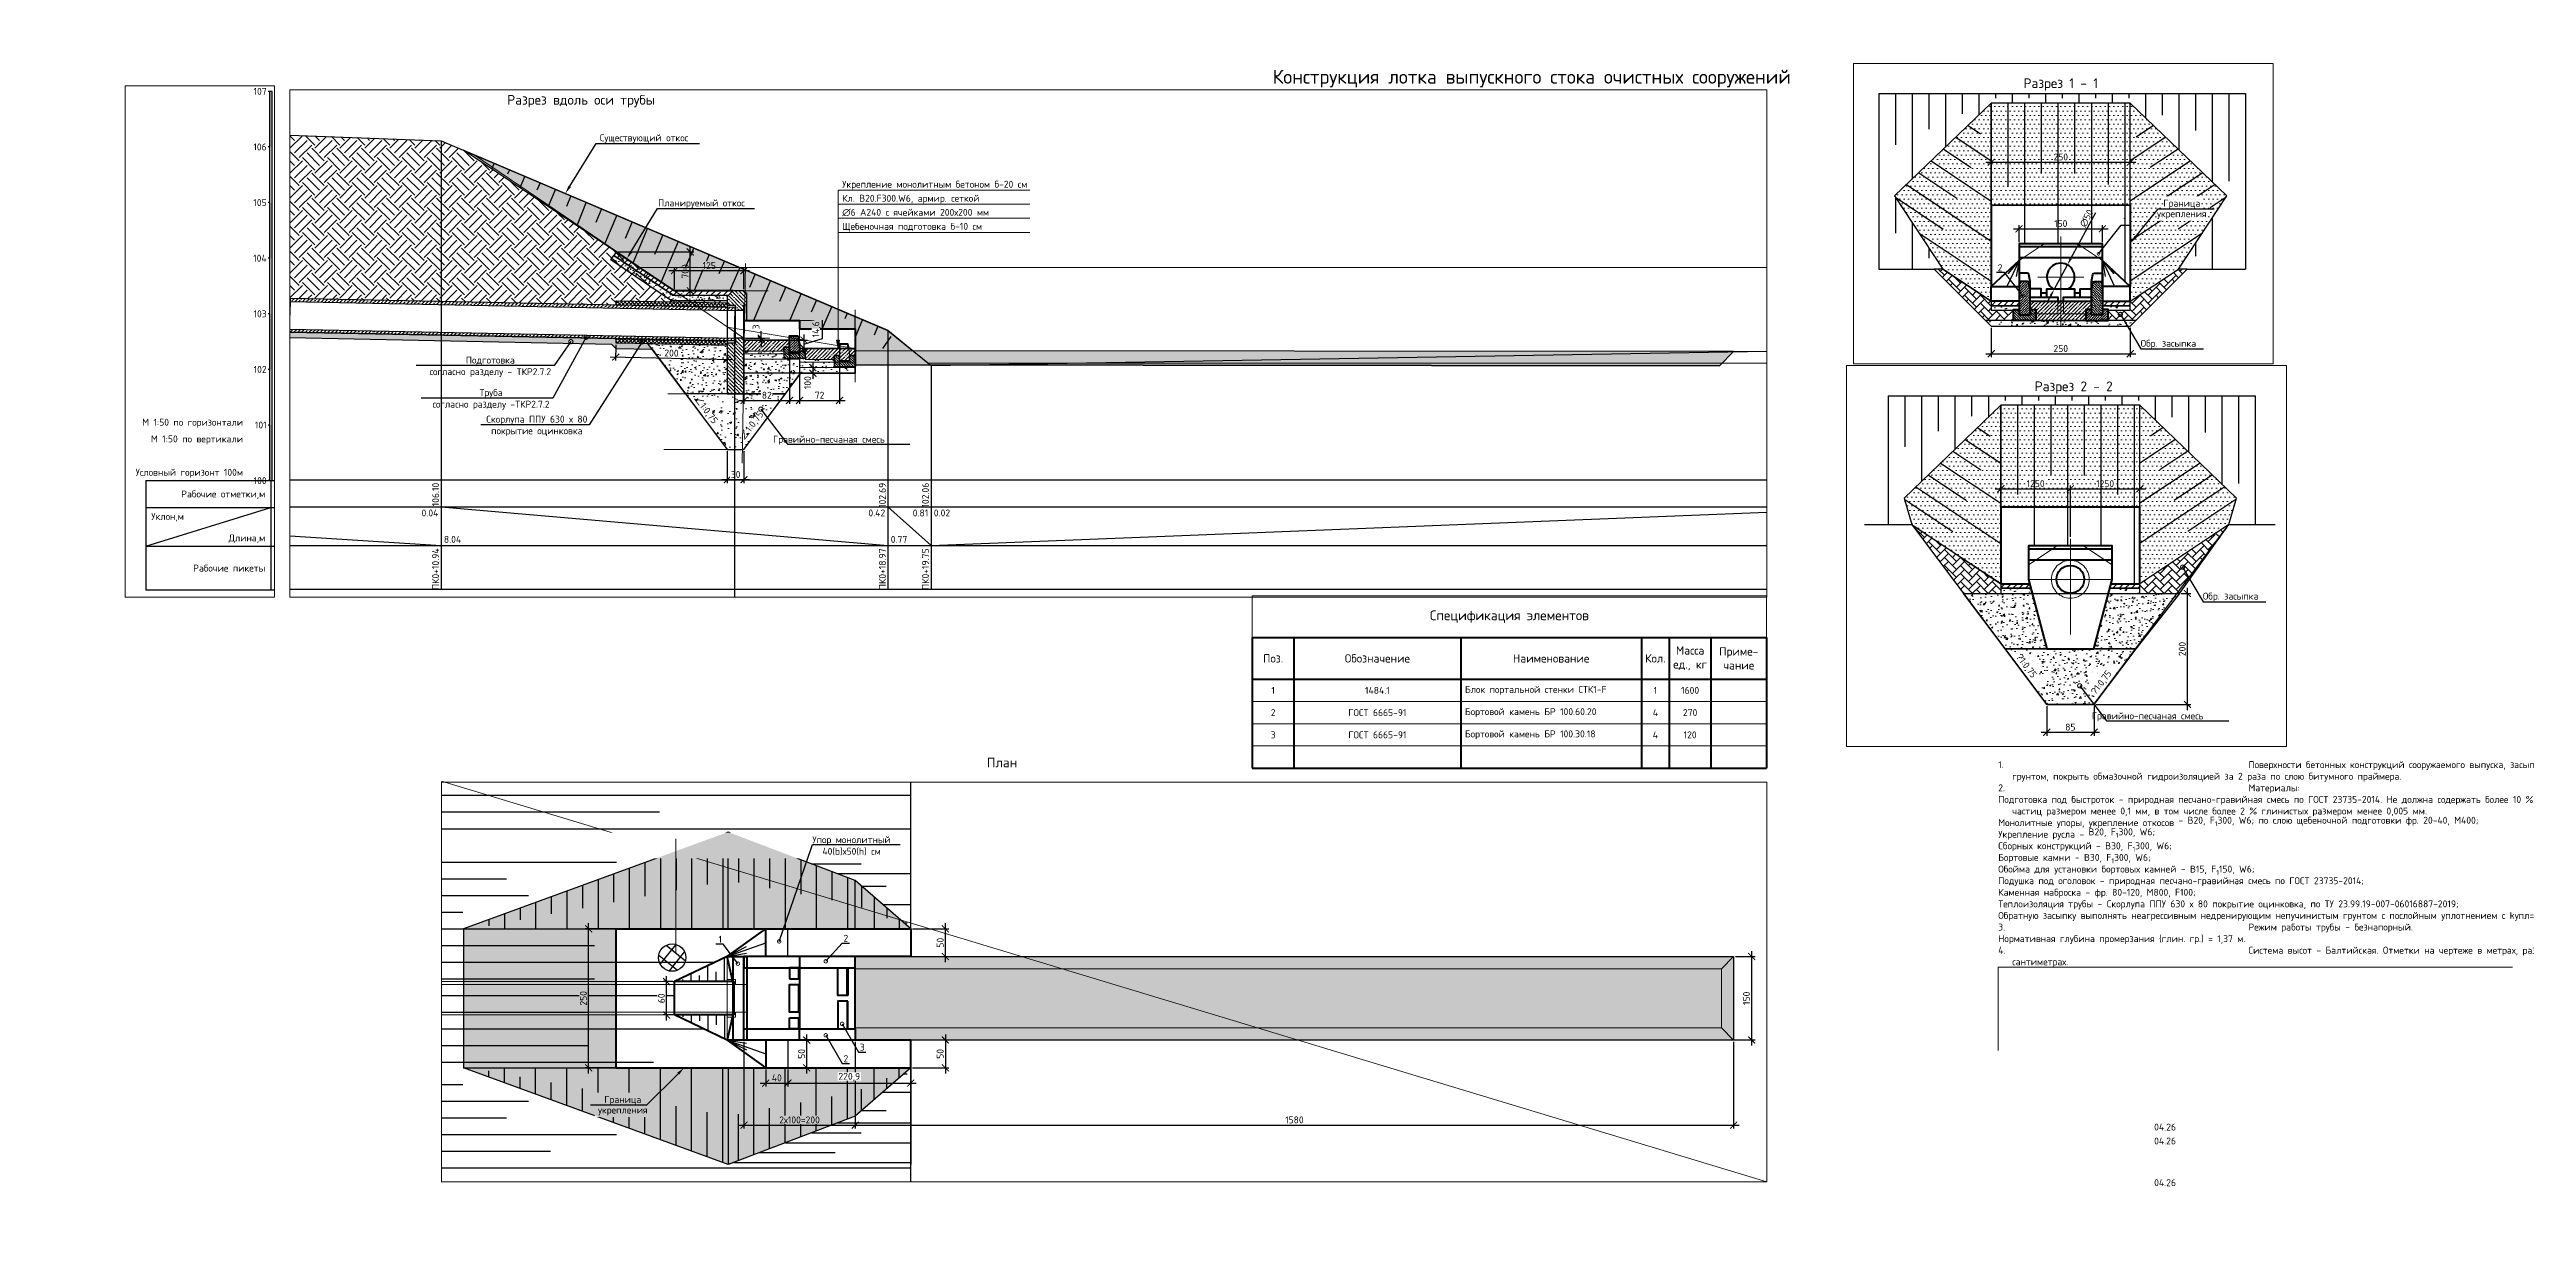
# Paper-space layout '09' of a CAD drawing. Header units: millimetres. Extents: x -476 to 415, y -541 to -121.
# The model-space entities are those that its viewports show. They can reach past a viewport. Long polylines and large blocks are cut down to what shows.
import ezdxf
from ezdxf import colors
from ezdxf.entities.mleader import LeaderData, LeaderLine
from ezdxf.enums import TextEntityAlignment as Align
from ezdxf.math import Vec2, Vec3

# ---------------------------------------------------------------- set-up
doc = ezdxf.new("R2010")
doc.units = ezdxf.units.MM
doc.header["$PDSIZE"] = 1
doc.linetypes.add('CENTER', pattern=[16, 10, -2, 2, -2])
doc.linetypes.add('HIDDEN', pattern=[9.525, 6.35, -3.175])
doc.layers.get('0').update_dxf_attribs({"lineweight": 0})
doc.layers.get('Defpoints').update_dxf_attribs({"color": 3})
for name, color, linetype in [('_Рамка-текст', 7, 'Continuous'), ('Выпуск_профиль', 7, 'Continuous'), ('ГП_искусств сооруж-я_Откос', 7, 'Continuous')]:
    doc.layers.add(name, color=color, linetype=linetype)
for name, color, linetype, lineweight in [('ГП_искусств сооруж-я_второстепенные', 7, 'Continuous', 25), ('ГП_искусств сооруж-я_выноски', 7, 'Continuous', 15), ('ГП_искусств сооруж-я_невидимые', 7, 'HIDDEN', 18), ('ГП_искусств сооруж-я_оси', 7, 'CENTER', 13), ('ГП_искусств сооруж-я_основная конструкция', 7, 'Continuous', 50), ('ГП_искусств сооруж-я_основная конструкция 0.3мм', 7, 'Continuous', 30), ('ГП_искусств сооруж-я_размеры', 7, 'Continuous', 15), ('ГП_искусств сооруж-я_текст', 7, 'Continuous', 18), ('ГП_искусств сооруж-я_штриховка', 7, 'Continuous', 9), ('ГП_Расстояние от зд до сетей', 7, 'Continuous', 0)]:
    doc.layers.add(name, color=color, linetype=linetype, lineweight=lineweight)
doc.layers.add('помощь', color=1, linetype='Continuous', lineweight=0, plot=False)
doc.styles.add('GOST-2.304_Type-B', font='GOST Common.ttf')
doc.styles.add('ISOCPEUR', font='isocpeur.ttf')
doc.styles.add('СПДС', font='isocpeur.ttf')
doc.styles.add('СПДС 2.5', font='isocpeur.ttf', dxfattribs={"width": 0.8, "height": 2.5})
doc.dimstyles.new('SPDS-ISOCUP', dxfattribs={"dimscale": 10, "dimtxt": 2.5, "dimasz": 2.5, "dimexe": 1.25, "dimexo": 0.625, "dimtad": 1, "dimdec": 0, "dimrnd": 0.001, "dimtxsty": 'ISOCPEUR', "dimblk": 'ARCHTICK', "dimcen": 2.5, "dimdle": 2, "dimadec": 0, "dimazin": 2, "dimtfac": 0.75, "dimtdec": 0, "dimtmove": 1, "dimatfit": 3, "dimfxl": 1, "dimtolj": 1, "dimarcsym": 1})
pattern_1 = [(45, (0, 6050.38), (0, 143.684098), [304.8, -101.6]), (135, (71.84, 6122.22), (1e-14, 143.684098), [304.8, -101.6])]
pattern_2 = [(0, (0, 6050.38), (39.6875, 79.375), [0, -79.375])]

psp = doc.layouts.new('09')

# ---------------------------------------------------------------- texts
at = {"layer": '_Рамка-текст', "char_height": 2.5, "width": 10, "attachment_point": 5, "line_spacing_factor": 1.1, "style": 'СПДС 2.5'}
for insert in [(284.52, -508.93), (284.52, -513.93), (284.52, -528.93)]:
    psp.add_mtext('{\\W1;04.26}', dxfattribs=dict(at, insert=insert))
at = {"layer": 'ГП_искусств сооруж-я_текст'}
for s, insert, char_height, width, attachment_point, style in [('Конструкция лотка выпускного стока очистных сооружений ', (56.69, -131.89), 5, 605, 5, 'СПДС'), ('Разрез вдоль оси трубы', (-285.26, -139.98), 3.5, 142.1996, 5, 'СПДС'), ('\\A1;\\pxi-2,l2;\\P\\pr1,t36;1.^IПоверхности бетонных конструкций сооружаемого выпуска, засыпаемые грунтом, покрыть обмазочной гидроизоляцией за 2 раза по слою битумного праймера.\\P2.^IМатериалы:^JПодготовка под быстроток {\\A0;- природная песчано-гравийная смесь по ГОСТ 23735-2014. Не должна содержать более 10 % частиц размером менее 0,1 мм, в том числе более 2 % глинистых размером менее 0,005 мм.}^J{\\A0;Монолитные упоры, укрепление откосов} - B20, F{\\H0.7x;\\S^ 1;\\H1.42857x;300}, W6; по слою щебеночной подготовки фр. 20-40, М400;^J{\\A0;Укрепление русла - }B20, F{\\H0.7x;\\S^ 1;\\H1.42857x;300, W6};^JСборных конструкций - B30, F{\\H0.7x;\\S^ 1;\\H1.42857x;300}, W6;^JБортовые камни - B30, F{\\H0.7x;\\S^ 1;\\H1.42857x;300, W6;}^JОбойма для установки бортовых камней - B15, F{\\H0.7x;\\S^ 1;\\H1.42857x;150, W6;} ^JПодушка под оголовок - природная песчано-гравийная смесь по ГОСТ 23735-2014;^JКаменная наброска - фр. 80-120, М800, F100;^JТеплоизоляция трубы - Скорлупа ППУ 630 х 80 покрытие оцинковка, по ТУ 23.99.19-007-06016887-2019;^J{\\A0;Обратную засыпку выполнять неагрессивным недренирующим непучинистым грунтом с послойным уплотнением с kупл=0,92}.\\P3.^IРежим работы трубы - безнапорный.^JНормативная глубина промерзания (глин. гр.) = 1,37 м.\\P4.^IСистема высот - Балтийская. Отметки на чертеже в метрах, размеры - в сантиметрах.', (224.52, -451.43), 2.5, 185, 7, 'ISOCPEUR'), ('План', (-133.85, -377.82), 3.5, 142.1996, 5, 'СПДС')]:
    psp.add_mtext(s, dxfattribs=dict(at, insert=insert, char_height=char_height, width=width, attachment_point=attachment_point, style=style))

msp = doc.modelspace()

# ---------------------------------------------------------------- texts
at = {"layer": 'ГП_искусств сооруж-я_выноски', "style": 'ISOCPEUR'}
for s, p in [('Укрепление монолитным бетоном б-20 см', (542743.63, -439676.44)), ('∅6 A240 с ячейками 200х200 мм', (542743.63, -440181.44)), ('Кл. В20.F300.W6, армир. сеткой ', (542743.63, -439928.94)), ('Щебеночная подготовка б-10 см', (542743.63, -440433.94))]:
    msp.add_text(s, height=125, dxfattribs=at).set_placement(p)
at = {"layer": 'ГП_искусств сооруж-я_выноски', "linetype": 'Continuous', "ltscale": 50, "style": 'GOST-2.304_Type-B'}
for s, rotation, p in [('\ue94a1:0,75', 306.848239, (558920.15, -459260.75)), ('\ue9491:0,75', 53.130102, (560360.32, -459952.88))]:
    msp.add_text(s, height=125, rotation=rotation, dxfattribs=at).set_placement(p)
at = {"layer": 'ГП_искусств сооруж-я_текст', "color": 7, "char_height": 175, "width": 1711.4235, "attachment_point": 5, "style": 'ISOCPEUR'}
for s, insert in [('Разрез 1 - 1', (550463.06, -454404.02)), ('Разрез 2 - 2', (559963.56, -454419.04))]:
    msp.add_mtext(s, dxfattribs=dict(at, insert=insert))

# ---------------------------------------------------------------- blocks, each defined once
blk = doc.blocks.new('*T85')
at = {"layer": 'Defpoints', "color": 8, "linetype": 'ByBlock', "lineweight": 0, "ltscale": 10, "transparency": 16777216}
for p, q in [((0, 0), (185, 0)), ((0, 0), (0, -15)), ((185, 0), (185, -15))]:
    blk.add_line(p, q, dxfattribs=at)
at = {"layer": 'ГП_искусств сооруж-я_текст', "color": 0, "lineweight": 70, "ltscale": 10, "transparency": 16777216}
for p, q in [((0, -15), (185, -15)), ((0, -15), (0, -62)), ((15, -15), (15, -62)), ((75, -15), (75, -62)), ((140, -15), (140, -62)), ((150, -15), (150, -62)), ((165, -15), (165, -62)), ((185, -15), (185, -62)), ((0, -30), (185, -30)), ((0, -62), (185, -62))]:
    blk.add_line(p, q, dxfattribs=at)
at = {"layer": 'ГП_искусств сооруж-я_текст', "color": 0, "linetype": 'ByBlock', "lineweight": -2, "ltscale": 10, "transparency": 16777216}
for p, q in [((0, -38), (185, -38)), ((0, -46), (185, -46)), ((0, -54), (185, -54))]:
    blk.add_line(p, q, dxfattribs=at)
at = {"layer": 'ГП_искусств сооруж-я_текст', "color": 0, "ltscale": 10, "transparency": 16777216, "style": 'ISOCPEUR'}
for s, insert, char_height, width, attachment_point in [('{\\C256;Спецификация элементов}', (92.5, -7.5), 3.5, 184, 5), ('Поз.', (7.5, -22.5), 3, 14, 5), ('Обозначение', (45, -22.5), 3, 59, 5), ('Наименование', (107.5, -22.5), 3, 64, 5), ('Кол.', (145, -22.5), 3, 9, 5), ('Масса ед., кг', (157.5, -22.5), 3, 14, 5), ('Приме- чание', (175, -22.5), 3, 19, 5), ('1', (7.5, -34), 2.5, 14, 5), ('1484.1', (45, -34), 2.5, 59, 5), ('Блок портальной стенки СТК1-F', (76.5, -34), 2.5, 62, 4), ('1', (145, -34), 2.5, 9, 5), ('1600', (157.5, -34), 2.5, 14, 5), ('2', (7.5, -42), 2.5, 14, 5), ('ГОСТ 6665-91', (45, -42), 2.5, 59, 5), ('Бортовой камень БР 100.60.20', (76.5, -42), 2.5, 62, 4), ('4', (145, -42), 2.5, 9, 5), ('270', (157.5, -42), 2.5, 14, 5), ('3', (7.5, -50), 2.5, 14, 5), ('ГОСТ 6665-91', (45, -50), 2.5, 59, 5), ('Бортовой камень БР 100.30.18', (76.5, -50), 2.5, 62, 4), ('4', (145, -50), 2.5, 9, 5), ('120', (157.5, -50), 2.5, 14, 5)]:
    blk.add_mtext(s, dxfattribs=dict(at, insert=insert, char_height=char_height, width=width, attachment_point=attachment_point))
blk = doc.blocks.new('СТК-1')
at = {"layer": 'ГП_искусств сооруж-я_штриховка', "ltscale": 50}
h = blk.add_hatch(dxfattribs=at)
h.set_pattern_fill('ANSI35', color=256, scale=15)
h.set_pattern_definition([(45, (0, 750), (-67.352, 67.352), []), (45, (67.35, 750), (-67.352, 67.352), [119.0625, -23.8125, 0, -23.8125])])
h.paths.add_polyline_path([(0, 1590), (150, 1590), (150, 1750), (50, 1850), (-150, 1850), (-200, 1800), (-200, 1600), (-150, 1600), (-150, 1500), (0, 1500)])
h.paths.add_polyline_path([(-150, 0), (150, 0), (150, 910), (0, 910), (0, 1000), (-150, 1000)])
at = {"layer": 'ГП_искусств сооруж-я_невидимые', "ltscale": 25}
blk.add_lwpolyline([(0, 1500), (0, 1000)], dxfattribs=at)
at = {"layer": 'ГП_искусств сооруж-я_основная конструкция 0.3мм', "ltscale": 50}
blk.add_lwpolyline([(-150, 0), (-150, 1000), (-150, 1500), (-150, 1600), (-200, 1600), (-200, 1800), (-150, 1850), (50, 1850), (150, 1750), (150, 1590), (150, 910), (150, 0)], close=True, dxfattribs=at)
for points in [[(-150, 1500), (0, 1500), (0, 1590), (150, 1590)], [(-150, 1000), (0, 1000), (0, 910), (150, 910)]]:
    blk.add_lwpolyline(points, dxfattribs=at)
at = {"layer": 'помощь', "ltscale": 10, "style": 'ISOCPEUR'}
blk.add_text('СТК1', height=120, rotation=90, dxfattribs=at).set_placement((71, 200))
blk = doc.blocks.new('выпуск Биклянь1')
at = {"layer": 'ГП_искусств сооруж-я_штриховка', "ltscale": 0.01}
h = blk.add_hatch(dxfattribs=at)
h.set_pattern_fill('AR-CONC', color=256, angle=15, style=0)
h.set_pattern_definition([(65, (6303.39, 770), (180.1022, 31.757), [19.05, -209.55]), (10, (6303.4, 770), (-83.4917, 175.425), [15.24, -167.6406]), (115.4514, (6318.4, 772.65), (96.6105, 207.182), [16.19, -178.0902]), (61.1842, (6290.24, 819.07), (272.7236, 29.5506), [28.575, -314.325]), (111.6356, (6312.97, 821.53), (165.276, 300.44), [24.285, -267.136]), (6.184, (6290.24, 819.07), (165.276, 300.44), [22.86, -251.46]), (36, (6318.06, 813.38), (172.9164, -59.54), [19.05, -209.55]), (341, (6318.06, 813.38), (12.025, 193.9075), [15.24, -167.64]), (86.4514, (6332.47, 808.41), (184.9413, 134.3676), [16.19, -178.09]), (52.5, (6303.39, 770), (-18.9011, 82.4733), [0, -165.608, 0, -170.18, 0, -168.275]), (22.5, (6303.39, 770), (38.6142, 114.0612), [0, -97.028, 0, -161.798, 0, -64.135]), (342.5, (6248.68, 755.34), (132.45317, 29.5599), [0, -63.5, 0, -198.12, 0, -262.89]), (332.5, (6224.14, 748.77), (136.501, 62.8988), [0, -82.55, 0, -131.572, 0, -186.69])])
h.paths.add_polyline_path([(-300, 750), (-300, 670), (-1304, 670), (-2395, 1407), (-2342, 1487), (-1274, 770), (-280, 770)])
h = blk.add_hatch(dxfattribs=at)
h.set_pattern_fill('ANSI35', color=256, scale=25, style=0)
h.set_pattern_definition([(45, (-2200081.18, 1329829.14), (-112.253202, 112.253202), []), (45, (-2199968.93, 1329829.14), (-112.253202, 112.253202), [198.4375, -39.6875, 0, -39.6875])])
h.paths.add_polyline_path([(-280, 770), (-200, 850), (-1250, 850), (-2300, 1550), (-2342, 1487), (-1274, 770)])
at = {"layer": 'ГП_искусств сооруж-я_штриховка', "ltscale": 25}
h = blk.add_hatch(dxfattribs=at)
h.set_pattern_fill('ANSI35', color=256, scale=15, angle=-0.8593)
h.set_pattern_definition([(44.140714, (-552730.22, 371683.93), (-66.334282, 68.354411), []), (44.140714, (-552662.88, 371682.92), (-66.334282, 68.354411), [119.0625, -23.8125, 0, -23.8125])])
h.paths.add_polyline_path([(-8159, 710), (-8160, 660), (-160, 500), (-159, 550)])
h.paths.add_polyline_path([(-8170, 160), (-8171, 110), (-171, -50), (-170, 0)])
at = {"layer": 'ГП_искусств сооруж-я_штриховка', "ltscale": 50}
h = blk.add_hatch(dxfattribs=at)
h.set_pattern_fill('AR-CONC', color=256, scale=1.5)
h.set_pattern_definition([(50, (-17704.04, -53880.24), (273.277, -23.9086), [28.575, -314.325]), (355, (-17704.04, -53880.24), (-52.8651, 286.5853), [22.86, -251.4609]), (100.45144, (-17681.27, -53882.23), (220.4119, 262.6766), [24.285, -267.1354]), (46.1842, (-17704.04, -53804.04), (406.6186, -63.0635), [42.8625, -471.4875]), (96.63556, (-17670.15, -53809.3), (356.1062, 371.1392), [36.4275, -400.7034]), (351.18415, (-17704.04, -53804.04), (356.1062, 371.1392), [34.29, -377.1896]), (21, (-17665.94, -53823.09), (227.4216, -153.3978), [28.575, -314.325]), (326, (-17665.94, -53823.09), (92.703, 276.282), [22.86, -251.46]), (71.45144, (-17646.99, -53835.87), (320.1246, 122.8842), [24.285, -267.1349]), (37.5, (-17704.04, -53880.24), (4.6329, 126.83256), [0, -248.412, 0, -255.27, 0, -252.4125]), (7.5, (-17704.04, -53880.24), (100.2295, 150.27086), [0, -145.542, 0, -242.697, 0, -96.2025]), (327.5, (-17789, -53880.24), (203.3859, -8.59312), [0, -95.25, 0, -297.18, 0, -394.335]), (317.5, (-17827.1, -53880.24), (222.1938, 38.13974), [0, -123.825, 0, -197.358, 0, -280.035])])
h.paths.add_polyline_path([(-300, -129), (-301, -1000), (-1050, -1000), (-1726, -99)])
h = blk.add_hatch(dxfattribs=at)
h.set_pattern_fill('AR-CONC', color=256, scale=1.5)
h.set_pattern_definition([(50, (0, -700), (273.277, -23.91), [28.575, -314.325]), (355, (0, -700), (-52.865, 286.585), [22.86, -251.46]), (100.45, (22.77, -702), (220.41, 262.677), [24.285, -267.135]), (46.184, (0, -623.8), (406.62, -63.06), [42.86, -471.49]), (96.636, (33.9, -629.06), (356.1, 371.14), [36.43, -400.7]), (351.184, (0, -623.8), (356.1, 371.14), [34.29, -377.19]), (21, (38.1, -642.85), (227.42, -153.4), [28.575, -314.325]), (326, (38.1, -642.85), (92.7, 276.28), [22.86, -251.46]), (71.45, (57.05, -655.63), (320.125, 122.884), [24.285, -267.135]), (37.5, (0, -700), (4.633, 126.833), [0, -248.412, 0, -255.27, 0, -252.412]), (7.5, (0, -700), (100.23, 150.27), [0, -145.542, 0, -242.697, 0, -96.203]), (327.5, (-84.96, -700), (203.386, -8.593), [0, -95.25, 0, -297.18, 0, -394.335]), (317.5, (-123.06, -700), (222.194, 38.14), [0, -123.825, 0, -197.358, 0, -280.035])])
h.paths.add_polyline_path([(1020, -630), (0, -630), (0, -1000), (745, -1000)])
h = blk.add_hatch(dxfattribs=at)
h.set_pattern_fill('AR-CONC', color=256, scale=2)
h.set_pattern_definition([(50, (3513.42, -1250), (364.37, -31.878), [38.1, -419.1]), (355, (3513.42, -1250), (-70.487, 382.114), [30.48, -335.28]), (100.4514, (3543.8, -1252.66), (293.882, 350.236), [32.38, -356.18]), (46.184, (3513.42, -1148.4), (542.16, -84.085), [57.15, -628.65]), (96.636, (3558.6, -1155.4), (474.81, 494.85), [48.57, -534.27]), (351.184, (3513.4, -1148.4), (474.81, 494.85), [45.72, -502.92]), (21, (3564.22, -1173.8), (303.229, -204.53), [38.1, -419.1]), (326, (3564.22, -1173.8), (123.604, 368.376), [30.48, -335.28]), (71.4514, (3589.5, -1190.84), (426.833, 163.846), [32.38, -356.18]), (37.5, (3513.42, -1250), (6.1772, 169.11), [0, -331.216, 0, -340.36, 0, -336.55]), (7.5, (3513.42, -1250), (133.639, 200.361), [0, -194.056, 0, -323.596, 0, -128.27]), (327.5, (3400.14, -1250), (271.181, -11.4575), [0, -127, 0, -396.24, 0, -525.78]), (317.5, (3349.34, -1250), (296.258, 50.853), [0, -165.1, 0, -263.144, 0, -373.38])])
h.paths.add_polyline_path([(745, -1000), (-1050, -1000), (-300, -2000), (0, -2000)])
at = {"layer": 'ГП_искусств сооруж-я_второстепенные'}
for points in [[(-300, 750), (-300, 670), (-1304, 670), (-2395, 1407), (-2342, 1487), (-1274, 770), (-280, 770)], [(-280, 770), (-200, 850), (-1250, 850), (-2300, 1550), (-2342, 1487), (-1274, 770), (-280, 770)]]:
    blk.add_lwpolyline(points, close=True, dxfattribs=at)
for points in [[(-1304, 670), (-2395, 1407)], [(-1274, 770), (-2342, 1487)]]:
    blk.add_lwpolyline(points, dxfattribs=at)
at = {"layer": 'ГП_искусств сооруж-я_второстепенные', "ltscale": 50}
for points in [[(-300, -129), (-301, -1000), (-1050, -1000), (-1726, -99)], [(745, -1000), (-1050, -1000), (-300, -2000), (0, -2000)]]:
    blk.add_lwpolyline(points, close=True, dxfattribs=at)
blk.add_lwpolyline([(1020, -630), (0, -630), (0, -1000), (745, -1000), (1020, -630)], dxfattribs=at)
at = {"layer": 'ГП_искусств сооруж-я_невидимые', "ltscale": 25}
blk.add_lwpolyline([(0, 2), (-1250, 850)], dxfattribs=at)
at = {"layer": 'ГП_искусств сооруж-я_основная конструкция'}
for points in [[(-1250, 850), (-2300, 1550)], [(-200, 850), (-1250, 850)]]:
    blk.add_lwpolyline(points, dxfattribs=at)
at = {"layer": 'ГП_искусств сооруж-я_основная конструкция 0.3мм', "ltscale": 50}
for points in [[(-159, 550), (-8159, 710), (-8171, 110), (-171, -50)], [(-159, 550), (-8159, 710), (-8160, 660), (-160, 500)], [(-171, -50), (-8171, 110), (-8170, 160), (-170, 0)]]:
    blk.add_lwpolyline(points, close=True, dxfattribs=at)
at = {"layer": 'ГП_искусств сооруж-я_штриховка', "linetype": 'Continuous'}
blk.add_lwpolyline([(968, -700), (0, -2000), (-300, -2000), (-1708, -122)], dxfattribs=at)
at = {"layer": 'помощь', "ltscale": 10}
blk.add_lwpolyline([(-160, 590), (-160, -90)], dxfattribs=at)
at = {"layer": 'ГП_искусств сооруж-я_основная конструкция', "xscale": -1}
blk.add_blockref('СТК-1', (-150, -1000), dxfattribs=at)
at = {"layer": 'ГП_искусств сооруж-я_выноски', "linetype": 'Continuous', "ltscale": 50, "style": 'ISOCPEUR'}
for rotation, p in [(306.8482, (-904, -1088)), (53.1301, (10, -1836))]:
    blk.add_text('∠1:0,75', height=125, rotation=rotation, dxfattribs=at).set_placement(p)
blk = doc.blocks.new('БР100.30.18 ред')
at = {"layer": 'ГП_искусств сооруж-я_штриховка', "ltscale": 10}
h = blk.add_hatch(dxfattribs=at)
h.set_pattern_fill('ANSI36', color=256, scale=10, angle=90)
h.set_pattern_definition([(135, (-2628203.914, -2987151.874), (-61.73926083, 16.83798023), [79.375, -15.875, 0, -15.875])])
h.paths.add_polyline_path([(0, 0), (0, 300), (-150, 300), (-180, 150), (-180, 0)])
at = {"layer": 'ГП_искусств сооруж-я_основная конструкция', "color": 0, "linetype": 'ByBlock', "lineweight": -2, "ltscale": 10}
blk.add_lwpolyline([(0, 0), (0, 300), (-150, 300), (-180, 150), (-180, 0)], close=True, dxfattribs=at)
at = {"layer": 'помощь', "ltscale": 10}
for points in [[(0, 200), (-170, 200)], [(0, 250), (-160, 250)]]:
    blk.add_lwpolyline(points, dxfattribs=at)
at = {"layer": 'помощь', "ltscale": 10, "style": 'СПДС'}
blk.add_text('БР100.30.18', height=40, rotation=90, dxfattribs=at).set_placement((-70, 15))
blk = doc.blocks.new('перепад Биклянь 2')
at = {"layer": 'ГП_искусств сооруж-я_штриховка', "ltscale": 0.01}
h = blk.add_hatch(dxfattribs=at)
h.set_pattern_fill('ANSI35', scale=15, style=0)
h.set_pattern_definition([(45, (-1936522.28, 1377290.59), (-67.351921, 67.351921), []), (45, (-1936454.93, 1377290.59), (-67.351921, 67.351921), [119.0625, -23.8125, 0, -23.8125])])
h.paths.add_polyline_path([(820, -4), (0, 0), (0, -105), (0, -200), (100, -201), (720, -204), (720, -130), (820, -130)])
h = blk.add_hatch(dxfattribs=at)
h.set_pattern_fill('AR-CONC', scale=1.5, style=0)
h.set_pattern_definition([(50, (-9000, 1350), (273.277, -23.9086), [28.575, -314.325]), (355, (-9000, 1350), (-52.865, 286.585), [22.86, -251.461]), (100.4514, (-8977.23, 1348), (220.412, 262.6766), [24.285, -267.1354]), (46.1842, (-9000, 1426.2), (406.619, -63.063), [42.862, -471.487]), (96.6356, (-8966.1, 1420.94), (356.106, 371.139), [36.428, -400.703]), (351.184, (-9000, 1426.2), (356.106, 371.139), [34.29, -377.19]), (21, (-8961.9, 1407.15), (227.4216, -153.398), [28.575, -314.325]), (326, (-8961.9, 1407.15), (92.703, 276.282), [22.86, -251.46]), (71.4514, (-8942.95, 1394.37), (320.1246, 122.884), [24.285, -267.135]), (37.5, (-9000, 1350), (4.6329, 126.8326), [0, -248.412, 0, -255.27, 0, -252.4125]), (7.5, (-9000, 1350), (100.2295, 150.2709), [0, -145.542, 0, -242.697, 0, -96.2025]), (327.5, (-9084.96, 1350), (203.3859, -8.5931), [0, -95.25, 0, -297.18, 0, -394.335]), (317.5, (-9123.06, 1350), (222.1938, 38.1397), [0, -123.825, 0, -197.358, 0, -280.035])])
h.paths.add_polyline_path([(0, -255), (0, -200), (100, -201), (720, -204), (720, -330), (1100, -330), (1100, -350), (1620, -355), (1620, -480), (2000, -480), (2000, -600), (0, -600)])
at = {"layer": 'ГП_искусств сооруж-я_штриховка', "ltscale": 10}
h = blk.add_hatch(dxfattribs=at)
h.set_pattern_fill('ANSI36', color=256, scale=10, angle=90)
h.set_pattern_definition([(135, (-1935522.28, 1377210.592), (-61.73926083, 16.83798023), [79.375, -15.875, 0, -15.875])])
h.paths.add_polyline_path([(820, -130), (720, -130), (720, -330), (1100, -330), (1100, -205), (1000, -205), (1000, -230), (820, -230)])
at = {"layer": 'ГП_искусств сооруж-я_штриховка', "ltscale": 0.01}
h = blk.add_hatch(dxfattribs=at)
h.set_pattern_fill('ANSI35', scale=15, style=0)
h.set_pattern_definition([(45, (-1936702.28, 1377200.59), (-67.351921, 67.351921), []), (45, (-1936634.93, 1377200.59), (-67.351921, 67.351921), [119.0625, -23.8125, 0, -23.8125])])
h.paths.add_polyline_path([(2000, -154), (1000, -150), (1000, -205), (1100, -205), (1100, -350), (1620, -354), (1620, -280), (1720, -280), (1720, -380), (1900, -380), (1900, -280), (2000, -280)])
at = {"layer": 'ГП_искусств сооруж-я_штриховка', "ltscale": 10}
h = blk.add_hatch(dxfattribs=at)
h.set_pattern_fill('ANSI36', color=256, scale=10, angle=90)
h.set_pattern_definition([(135, (-1940522.28, 1377070.592), (-61.73926083, 16.83798023), [79.375, -15.875, 0, -15.875])])
h.paths.add_polyline_path([(1720, -280), (1620, -280), (1620, -480), (2000, -480), (2000, -280), (1900, -280), (1900, -380), (1720, -380)])
at = {"layer": 'ГП_искусств сооруж-я_второстепенные', "ltscale": 10}
for points in [[(820, -4), (0, 0), (0, -105), (0, -200), (100, -201), (720, -204), (720, -130), (820, -130)], [(0, -255), (0, -200), (100, -201), (720, -204), (720, -330), (1100, -330), (1100, -350), (1620, -355), (1620, -480), (2000, -480), (2000, -600), (0, -600)], [(2000, -154), (1000, -150), (1000, -205), (1100, -205), (1100, -350), (1620, -354), (1620, -280), (1720, -280), (1720, -380), (1900, -380), (1900, -280), (2000, -280)]]:
    blk.add_lwpolyline(points, close=True, dxfattribs=at)
at = {"layer": 'ГП_искусств сооруж-я_второстепенные', "ltscale": 50}
for points in [[(820, -130), (720, -130), (720, -330), (1100, -330), (1100, -205), (1000, -205), (1000, -230), (820, -230)], [(1720, -280), (1620, -280), (1620, -480), (2000, -480), (2000, -280), (1900, -280), (1900, -380), (1720, -380)]]:
    blk.add_lwpolyline(points, close=True, dxfattribs=at)
at = {"layer": 'ГП_искусств сооруж-я_невидимые', "ltscale": 25}
for points in [[(0, 350), (1000, 350), (1000, -250), (0, -250)], [(1000, 200), (2000, 200), (2000, -400), (1000, -400)]]:
    blk.add_lwpolyline(points, close=True, dxfattribs=at)
blk.add_lwpolyline([(0, -200), (0, -350), (1000, -350), (1000, -500), (2000, -500)], dxfattribs=at)
at = {"layer": 'ГП_искусств сооруж-я_невидимые', "ltscale": 5}
blk.add_lwpolyline([(1720, -380), (1720, -80), (1870, -80), (1900, -230), (1900, -380)], close=True, dxfattribs=at)
blk.add_lwpolyline([(2000, -155), (1720, -154)], dxfattribs=at)
at = {"layer": 'ГП_искусств сооруж-я_основная конструкция', "ltscale": 10}
for points in [[(0, 350), (1000, 350), (1000, 200), (2000, 200), (2000, -480)], [(0, 0), (820, -4)], [(1000, -150), (1885, -154)], [(1885, -154), (1870, -80), (1720, -80), (1720, -154)], [(1885, -154), (2000, -155)]]:
    blk.add_lwpolyline(points, dxfattribs=at)
at = {"layer": 'ГП_искусств сооруж-я_основная конструкция', "xscale": -1}
blk.add_blockref('БР100.30.18 ред', (820, -230), dxfattribs=at)
blk = doc.blocks.new('*U135', base_point=(536109, -439076, 0))
at = {"layer": 'ГП_искусств сооруж-я_Откос', "color": 0, "linetype": 'ByBlock', "lineweight": -2}
for p, q in [((536109, -439076, 0), (536109, -439076, 0)), ((536385, -439193, 0), (536373, -439221, 0)), ((536661, -439311, 0), (536614, -439417, 0)), ((536937, -439428, 0), (536903, -439510, 0)), ((537213, -439545, 0), (537125, -439755, 0)), ((537490, -439662, 0), (537432, -439798, 0)), ((537766, -439779, 0), (537634, -440089, 0)), ((538042, -439896, 0), (537961, -440087, 0)), ((538318, -440014, 0), (538150, -440436, 0)), ((538594, -440131, 0), (538490, -440376, 0)), ((538870, -440248, 0), (538650, -440769, 0)), ((539147, -440365, 0), (539019, -440665, 0)), ((539423, -440482, 0), (539157, -441108, 0)), ((539699, -440600, 0), (539549, -440954, 0)), ((539975, -440717, 0), (539667, -441444, 0)), ((540251, -440834, 0), (540103, -441183, 0)), ((540527, -440951, 0), (540259, -441602, 0)), ((540804, -441068, 0), (540705, -441300, 0)), ((541080, -441185, 0), (540897, -441612, 0)), ((541356, -441303, 0), (541253, -441547, 0)), ((541632, -441420, 0), (541327, -442139, 0)), ((541908, -441537, 0), (541797, -441799, 0)), ((542184, -441654, 0), (541980, -442136, 0)), ((542461, -441771, 0), (542367, -441991, 0)), ((542737, -441889, 0), (542561, -442284, 0)), ((543013, -442006, 0), (542969, -442109, 0)), ((543289, -442123, 0), (543157, -442442, 0)), ((543565, -442240, 0), (543495, -442405, 0)), ((543798, -442429, 0), (543645, -442644, 0))]:
    blk.add_line(p, q, dxfattribs=at)
blk = doc.blocks.new('Выпуск профиль')
at = {"layer": 'Выпуск_профиль'}
h = blk.add_hatch(color=256, dxfattribs=at)
edge = h.paths.add_edge_path()
edge.add_line((2225, 2965), (2275, 2965))
edge.add_line((2275, 2965), (2275, 3965))
edge.add_line((2275, 3965), (2225, 3965))
edge.add_line((2225, 3965), (2225, 2965))
edge = h.paths.add_edge_path()
edge.add_line((2225, 4965), (2275, 4965))
edge.add_line((2275, 4965), (2275, 5965))
edge.add_line((2275, 5965), (2225, 5965))
edge.add_line((2225, 5965), (2225, 4965))
edge = h.paths.add_edge_path()
edge.add_line((2225, 6965), (2275, 6965))
edge.add_line((2275, 6965), (2275, 7965))
edge.add_line((2275, 7965), (2225, 7965))
edge.add_line((2225, 7965), (2225, 6965))
edge = h.paths.add_edge_path()
edge.add_line((2225, 8965), (2275, 8965))
edge.add_line((2275, 8965), (2275, 9965))
edge.add_line((2275, 9965), (2225, 9965))
edge.add_line((2225, 9965), (2225, 8965))
for points in [[(2225, 9965), (2200, 9965)], [(2500, 9465), (13438, 9065), (21475, 5655), (22249, 5025), (39770, 5325), (41560, 5465), (48627, 5965), (50605, 6035)], [(2225, 8965), (2200, 8965)], [(13438, 9065), (13438, 2965)], [(2225, 7965), (2200, 7965)], [(2225, 6965), (2200, 6965)], [(2225, 5965), (2200, 5965)], [(21475, 5655), (21475, 2965)], [(2225, 4965), (2200, 4965)], [(22249, 5025), (22249, 2965)], [(2225, 3965), (2200, 3965)], [(0, 2965), (50605, 2965)], [(0, 2965), (0, 1000)], [(2225, 2965), (2200, 2965)], [(2250, 2965), (2250, 1000)], [(13438, 2965), (13438, 1000)], [(21475, 2965), (21475, 1000)], [(22249, 2965), (22249, 1000)], [(0, 1784), (2250, 2484)], [(0, 2484), (50605, 2484)], [(2500, 2484), (13438, 1784)], [(13438, 2484), (21475, 1784)], [(21475, 2484), (22249, 1784)], [(22249, 1784), (39770, 2484)], [(0, 1784), (50605, 1784)], [(0, 1000), (50605, 1000)]]:
    blk.add_lwpolyline(points, dxfattribs=at)
blk.add_lwpolyline([(2275, 2965), (2275, 9965), (2225, 9965), (2225, 2965)], close=True, dxfattribs=at)
at = {"layer": 'Выпуск_профиль', "style": 'ISOCPEUR'}
for s, p in [('107', (2175, 9965)), ('106', (2175, 8965)), ('105', (2175, 7965)), ('104', (2175, 6965)), ('103', (2175, 5965)), ('102', (2175, 4965)), ('М 1:50 по горизонтали', (1750, 4015)), ('101', (2175, 3965)), ('М 1:50 по вертикали', (1750, 3715)), ('Условный горизонт 100м', (1750, 3115)), ('Рабочие отметки,м', (2150, 2725)), ('100', (2175, 2965)), ('Рабочие пикеты', (2150, 1392))]:
    blk.add_text(s, height=125, dxfattribs=at).set_placement(p, align=Align.MIDDLE_RIGHT)
blk.add_text('Продольный профиль от ПК0 до ПК0+48.10', height=125, dxfattribs=at).set_placement((26552, 9965), align=Align.BOTTOM_CENTER)
for s, p in [('106.50', (2500, 2915)), ('106.10', (13438, 2915)), ('102.69', (21475, 2915)), ('102.06', (22249, 2915)), ('ПК0', (2500, 1734)), ('ПК0+10.94', (13438, 1734)), ('ПК0+18.97', (21475, 1734)), ('ПК0+19.75', (22249, 1734))]:
    blk.add_text(s, height=125, rotation=90, dxfattribs=at).set_placement(p, align=Align.BOTTOM_RIGHT)
for s, p in [('Уклон,м', (100, 2384)), ('0.02', (22299, 2434))]:
    blk.add_text(s, height=125, dxfattribs=at).set_placement(p, align=Align.TOP_LEFT)
for s, p in [('0.04', (13388, 2434)), ('0.42', (21425, 2434)), ('0.81', (22199, 2434))]:
    blk.add_text(s, height=125, dxfattribs=at).set_placement(p, align=Align.TOP_RIGHT)
blk.add_text('Длина,м', height=125, dxfattribs=at).set_placement((2150, 1834), align=Align.BOTTOM_RIGHT)
for s, p in [('8.04', (13488, 1834)), ('0.77', (21525, 1834))]:
    blk.add_text(s, height=125, dxfattribs=at).set_placement(p)
blk = doc.blocks.new('_DotSmall')
at = {"color": 0, "linetype": 'ByBlock', "lineweight": 80, "const_width": 0.5}
blk.add_lwpolyline([(-0.0625, 0, 1), (0.0625, 0, 1)], format="xyb", close=True, dxfattribs=at)
blk = doc.blocks.new('_ArchTick')
at = {"color": 0, "linetype": 'ByBlock', "lineweight": 30, "const_width": 0.15}
blk.add_lwpolyline([(-0.5, -0.5), (0.5, 0.5)], dxfattribs=at)
blk = doc.blocks.new('*D140')
at = {"layer": 'Defpoints', "color": 0, "ltscale": 10, "transparency": 16777216}
for p in [(540677, -444382), (540977, -444382)]:
    blk.add_point(p, dxfattribs=at)
at = {"layer": 'ГП_искусств сооруж-я_размеры', "color": 0, "lineweight": -2, "ltscale": 10, "transparency": 16777216}
for p, q in [((540677, -444413), (540677, -444989)), ((540977, -444413), (540977, -444989)), ((540577, -444926), (541077, -444926))]:
    blk.add_line(p, q, dxfattribs=at)
at = {"layer": 'ГП_искусств сооруж-я_размеры', "color": 0, "lineweight": -2, "ltscale": 10, "transparency": 16777216, "xscale": 125, "yscale": 125, "zscale": 125, "rotation": 180}
blk.add_blockref('_ArchTick', (540677, -444926), dxfattribs=at)
at = {"layer": 'ГП_искусств сооруж-я_размеры', "color": 0, "lineweight": -2, "ltscale": 10, "transparency": 16777216, "xscale": 125, "yscale": 125, "zscale": 125}
blk.add_blockref('_ArchTick', (540977, -444926), dxfattribs=at)
at = {"layer": 'ГП_искусств сооруж-я_размеры', "color": 0, "ltscale": 10, "transparency": 16777216, "insert": (540827, -444833), "char_height": 125, "attachment_point": 5, "style": 'ISOCPEUR', "bg_fill": 3, "box_fill_scale": 1.1, "bg_fill_color": 9, "bg_fill_true_color": 13158600, "bg_fill_transparency": 0}
blk.add_mtext('\\A1;30', dxfattribs=at)
at = {"layer": 'Defpoints', "color": 0, "ltscale": 10, "transparency": 16777216}
blk.add_point((540977, -444926), dxfattribs=at)
blk = doc.blocks.new('*D141')
at = {"layer": 'Defpoints', "color": 0, "ltscale": 10, "transparency": 16777216}
for p in [(538676, -442469, 0), (540672, -442764), (540677, -442511, 0)]:
    blk.add_point(p, dxfattribs=at)
at = {"layer": 'ГП_искусств сооруж-я_размеры', "color": 0, "lineweight": -2, "ltscale": 10, "transparency": 16777216}
for p, q in [((538571, -442720), (540772, -442766)), ((538675, -442500), (538669, -442785)), ((540676, -442542), (540670, -442827))]:
    blk.add_line(p, q, dxfattribs=at)
at = {"layer": 'ГП_искусств сооруж-я_размеры', "color": 0, "lineweight": -2, "ltscale": 10, "transparency": 16777216, "xscale": 125, "yscale": 125, "zscale": 125}
for p, rotation in [((538671, -442722), 178.8007404410778), ((540672, -442764), 358.8007404410778)]:
    blk.add_blockref('_ArchTick', p, dxfattribs=dict(at, rotation=rotation))
at = {"layer": 'ГП_искусств сооруж-я_размеры', "color": 0, "ltscale": 10, "transparency": 16777216, "insert": (539673, -442650), "char_height": 125, "attachment_point": 5, "rotation": 358.8007, "style": 'ISOCPEUR', "bg_fill": 3, "box_fill_scale": 1.1, "bg_fill_color": 9, "bg_fill_true_color": 13158600, "bg_fill_transparency": 0}
blk.add_mtext('\\A1;200', dxfattribs=at)
blk = doc.blocks.new('*D142')
at = {"layer": 'ГП_искусств сооруж-я_размеры', "color": 0, "lineweight": -2, "ltscale": 10, "transparency": 16777216}
for p, q in [((541288, -442383), (541288, -442258)), ((541008, -442383), (541350, -442383)), ((541008, -442412), (541350, -442412)), ((541288, -442412), (541288, -442537))]:
    blk.add_line(p, q, dxfattribs=at)
at = {"layer": 'ГП_искусств сооруж-я_размеры', "color": 0, "ltscale": 10, "transparency": 16777216, "insert": (541194, -442180), "char_height": 125, "attachment_point": 5, "rotation": 90, "style": 'ISOCPEUR', "bg_fill": 3, "box_fill_scale": 1.1, "bg_fill_color": 9, "bg_fill_true_color": 13158600, "bg_fill_transparency": 0}
blk.add_mtext('\\A1;3', dxfattribs=at)
at = {"layer": 'Defpoints', "color": 0, "ltscale": 10, "transparency": 16777216}
for p in [(540977, -442383), (540977, -442412), (541288, -442383)]:
    blk.add_point(p, dxfattribs=at)
at = {"layer": 'ГП_искусств сооруж-я_размеры', "color": 0, "lineweight": -2, "ltscale": 10, "transparency": 16777216}
blk.add_line((541288, -442412), (541288, -442383), dxfattribs=at)
at = {"layer": 'ГП_искусств сооруж-я_размеры', "color": 0, "lineweight": -2, "ltscale": 10, "transparency": 16777216, "xscale": 125, "yscale": 125, "zscale": 125}
for p, rotation in [((541288, -442383), 270), ((541288, -442412), 90)]:
    blk.add_blockref('_ArchTick', p, dxfattribs=dict(at, rotation=rotation))
blk = doc.blocks.new('*D143')
at = {"layer": 'Defpoints', "color": 0, "ltscale": 10, "transparency": 16777216}
for p in [(539727, -441170), (539727, -441532), (540977, -441532)]:
    blk.add_point(p, dxfattribs=at)
at = {"layer": 'ГП_искусств сооруж-я_размеры', "color": 0, "lineweight": -2, "ltscale": 10, "transparency": 16777216}
for p, q in [((541077, -441170), (539627, -441170)), ((539727, -441500), (539727, -441108)), ((540977, -441500), (540977, -441108))]:
    blk.add_line(p, q, dxfattribs=at)
at = {"layer": 'ГП_искусств сооруж-я_размеры', "color": 0, "lineweight": -2, "ltscale": 10, "transparency": 16777216, "xscale": 125, "yscale": 125, "zscale": 125, "rotation": 180}
blk.add_blockref('_ArchTick', (539727, -441170), dxfattribs=at)
at = {"layer": 'ГП_искусств сооруж-я_размеры', "color": 0, "lineweight": -2, "ltscale": 10, "transparency": 16777216, "xscale": 125, "yscale": 125, "zscale": 125}
blk.add_blockref('_ArchTick', (540977, -441170), dxfattribs=at)
at = {"layer": 'ГП_искусств сооруж-я_размеры', "color": 0, "ltscale": 10, "transparency": 16777216, "insert": (540352, -441076), "char_height": 125, "attachment_point": 5, "style": 'ISOCPEUR', "bg_fill": 3, "box_fill_scale": 1.1, "bg_fill_color": 9, "bg_fill_true_color": 13158600, "bg_fill_transparency": 0}
blk.add_mtext('\\A1;125', dxfattribs=at)
blk = doc.blocks.new('*D144')
at = {"layer": 'Defpoints', "color": 0, "ltscale": 10, "transparency": 16777216}
blk.add_point((541797, -442416, 0), dxfattribs=at)
at = {"layer": 'ГП_искусств сооруж-я_размеры', "color": 0, "lineweight": -2, "ltscale": 10, "transparency": 16777216}
for p, q in [((542055, -442316), (542055, -442662)), ((542389, -442388), (542389, -442057)), ((541828, -442416), (542117, -442416)), ((542008, -442562), (542117, -442562)), ((542055, -442489), (542389, -442388))]:
    blk.add_line(p, q, dxfattribs=at)
at = {"layer": 'ГП_искусств сооруж-я_размеры', "color": 0, "ltscale": 10, "transparency": 16777216, "insert": (542283, -442223), "char_height": 125, "attachment_point": 5, "rotation": 90, "style": 'ISOCPEUR', "bg_fill": 3, "box_fill_scale": 1.1, "bg_fill_color": 9, "bg_fill_true_color": 13158600, "bg_fill_transparency": 0}
blk.add_mtext('\\A1;14,6', dxfattribs=at)
at = {"layer": 'Defpoints', "color": 0, "ltscale": 10, "transparency": 16777216}
for p in [(541977, -442562, 0), (542055, -442562)]:
    blk.add_point(p, dxfattribs=at)
at = {"layer": 'ГП_искусств сооруж-я_размеры', "color": 0, "lineweight": -2, "ltscale": 10, "transparency": 16777216, "xscale": 125, "yscale": 125, "zscale": 125}
for p, rotation in [((542055, -442416), 90), ((542055, -442562), 270)]:
    blk.add_blockref('_ArchTick', p, dxfattribs=dict(at, rotation=rotation))
blk = doc.blocks.new('*D145')
at = {"layer": 'ГП_искусств сооруж-я_размеры', "color": 0, "lineweight": -2, "ltscale": 10, "transparency": 16777216}
for p, q in [((542217, -442812), (542217, -443112)), ((542239, -442912), (542154, -442912)), ((542239, -443012), (542154, -443012))]:
    blk.add_line(p, q, dxfattribs=at)
at = {"layer": 'ГП_искусств сооруж-я_размеры', "color": 0, "ltscale": 10, "transparency": 16777216, "insert": (542123, -443182), "char_height": 125, "attachment_point": 5, "rotation": 90, "style": 'ISOCPEUR', "bg_fill": 3, "box_fill_scale": 1.1, "bg_fill_color": 9, "bg_fill_true_color": 13158600, "bg_fill_transparency": 0}
blk.add_mtext('\\A1;100', dxfattribs=at)
at = {"layer": 'Defpoints', "color": 0, "ltscale": 10, "transparency": 16777216}
for p in [(542217, -443012), (542270, -442912), (542270, -443012)]:
    blk.add_point(p, dxfattribs=at)
at = {"layer": 'ГП_искусств сооруж-я_размеры', "color": 0, "lineweight": -2, "ltscale": 10, "transparency": 16777216, "xscale": 125, "yscale": 125, "zscale": 125}
for p, rotation in [((542217, -442912), 90), ((542217, -443012), 270)]:
    blk.add_blockref('_ArchTick', p, dxfattribs=dict(at, rotation=rotation))
blk = doc.blocks.new('*D146')
at = {"layer": 'Defpoints', "color": 0, "ltscale": 10, "transparency": 16777216}
for p in [(538183, -463072), (539352, -463072), (538677, -465572)]:
    blk.add_point(p, dxfattribs=at)
at = {"layer": 'ГП_искусств сооруж-я_размеры', "color": 0, "lineweight": -2, "ltscale": 10, "transparency": 16777216}
for p, q in [((539321, -463072), (538120, -463072)), ((538183, -465672), (538183, -462972)), ((538646, -465572), (538120, -465572))]:
    blk.add_line(p, q, dxfattribs=at)
at = {"layer": 'ГП_искусств сооруж-я_размеры', "color": 0, "lineweight": -2, "ltscale": 10, "transparency": 16777216, "xscale": 125, "yscale": 125, "zscale": 125}
for p, rotation in [((538183, -463072), 90), ((538183, -465572), 270)]:
    blk.add_blockref('_ArchTick', p, dxfattribs=dict(at, rotation=rotation))
at = {"layer": 'ГП_искусств сооруж-я_размеры', "color": 0, "ltscale": 10, "transparency": 16777216, "insert": (538089, -464322), "char_height": 125, "attachment_point": 5, "rotation": 90, "style": 'ISOCPEUR', "bg_fill": 3, "box_fill_scale": 1.1, "bg_fill_color": 9, "bg_fill_true_color": 13158600, "bg_fill_transparency": 0}
blk.add_mtext('\\A1;250', dxfattribs=at)
blk = doc.blocks.new('*D147')
at = {"layer": 'ГП_искусств сооруж-я_размеры', "color": 0, "lineweight": -2, "ltscale": 10, "transparency": 16777216}
for p, q in [((539696, -464022), (539523, -464022)), ((539585, -464722), (539585, -463922)), ((539696, -464622), (539523, -464622))]:
    blk.add_line(p, q, dxfattribs=at)
at = {"layer": 'ГП_искусств сооруж-я_размеры', "color": 0, "lineweight": -2, "ltscale": 10, "transparency": 16777216, "xscale": 125, "yscale": 125, "zscale": 125}
for p, rotation in [((539585, -464022), 90), ((539585, -464622), 270)]:
    blk.add_blockref('_ArchTick', p, dxfattribs=dict(at, rotation=rotation))
at = {"layer": 'ГП_искусств сооруж-я_размеры', "color": 0, "ltscale": 10, "transparency": 16777216, "insert": (539492, -464322), "char_height": 125, "attachment_point": 5, "rotation": 90, "style": 'ISOCPEUR', "bg_fill": 3, "box_fill_scale": 1.1, "bg_fill_color": 9, "bg_fill_true_color": 13158600, "bg_fill_transparency": 0}
blk.add_mtext('\\A1;60', dxfattribs=at)
at = {"layer": 'Defpoints', "color": 0, "ltscale": 10, "transparency": 16777216}
for p in [(539585, -464022), (539727, -464022), (539727, -464622)]:
    blk.add_point(p, dxfattribs=at)
blk = doc.blocks.new('*D148')
at = {"layer": 'ГП_искусств сооруж-я_размеры', "color": 0, "lineweight": -2, "ltscale": 10, "transparency": 16777216}
for p, q in [((541268, -465847), (541868, -465847)), ((541368, -465603), (541368, -465909)), ((541768, -465603), (541768, -465909))]:
    blk.add_line(p, q, dxfattribs=at)
at = {"layer": 'ГП_искусств сооруж-я_размеры', "color": 0, "lineweight": -2, "ltscale": 10, "transparency": 16777216, "xscale": 125, "yscale": 125, "zscale": 125, "rotation": 180}
blk.add_blockref('_ArchTick', (541368, -465847), dxfattribs=at)
at = {"layer": 'ГП_искусств сооруж-я_размеры', "color": 0, "lineweight": -2, "ltscale": 10, "transparency": 16777216, "xscale": 125, "yscale": 125, "zscale": 125}
blk.add_blockref('_ArchTick', (541768, -465847), dxfattribs=at)
at = {"layer": 'ГП_искусств сооруж-я_размеры', "color": 0, "ltscale": 10, "transparency": 16777216, "insert": (541568, -465753), "char_height": 125, "attachment_point": 5, "style": 'ISOCPEUR', "bg_fill": 3, "box_fill_scale": 1.1, "bg_fill_color": 9, "bg_fill_true_color": 13158600, "bg_fill_transparency": 0}
blk.add_mtext('\\A1;40', dxfattribs=at)
at = {"layer": 'Defpoints', "color": 0, "ltscale": 10, "transparency": 16777216}
for p in [(541368, -465572), (541768, -465572), (541768, -465847)]:
    blk.add_point(p, dxfattribs=at)
blk = doc.blocks.new('*D149')
at = {"layer": 'ГП_искусств сооруж-я_размеры', "color": 0, "lineweight": -2, "ltscale": 10, "transparency": 16777216}
for p, q in [((541799, -465072), (542169, -465072)), ((542106, -465672), (542106, -464972)), ((541799, -465572), (542169, -465572))]:
    blk.add_line(p, q, dxfattribs=at)
at = {"layer": 'ГП_искусств сооруж-я_размеры', "color": 0, "lineweight": -2, "ltscale": 10, "transparency": 16777216, "xscale": 125, "yscale": 125, "zscale": 125}
for p, rotation in [((542106, -465072), 90), ((542106, -465572), 270)]:
    blk.add_blockref('_ArchTick', p, dxfattribs=dict(at, rotation=rotation))
at = {"layer": 'ГП_искусств сооруж-я_размеры', "color": 0, "ltscale": 10, "transparency": 16777216, "insert": (542013, -465322), "char_height": 125, "attachment_point": 5, "rotation": 90, "style": 'ISOCPEUR', "bg_fill": 3, "box_fill_scale": 1.1, "bg_fill_color": 9, "bg_fill_true_color": 13158600, "bg_fill_transparency": 0}
blk.add_mtext('\\A1;50', dxfattribs=at)
at = {"layer": 'Defpoints', "color": 0, "ltscale": 10, "transparency": 16777216}
for p in [(541768, -465072), (542106, -465072), (541768, -465572)]:
    blk.add_point(p, dxfattribs=at)
blk = doc.blocks.new('*U127', base_point=(534238, -411972))
at = {"layer": 'ГП_искусств сооруж-я_Откос', "color": 0, "linetype": 'ByBlock', "lineweight": -2}
for p, q in [((534238, -411972), (534238, -411972)), ((534388, -411972), (534388, -412008)), ((534538, -411972), (534538, -412114)), ((534688, -411972), (534688, -412079)), ((534838, -411972), (534838, -412256)), ((534988, -411972), (534988, -412150)), ((535138, -411972), (535138, -412398))]:
    blk.add_line(p, q, dxfattribs=at)
blk = doc.blocks.new('*D150')
at = {"layer": 'Defpoints', "color": 0, "ltscale": 10, "transparency": 16777216}
for p in [(540977, -465072), (542977, -465072), (542977, -466603)]:
    blk.add_point(p, dxfattribs=at)
at = {"layer": 'ГП_искусств сооруж-я_размеры', "color": 0, "lineweight": -2, "ltscale": 10, "transparency": 16777216}
for p, q in [((540977, -465103), (540977, -466666)), ((542977, -465103), (542977, -466666)), ((540877, -466603), (543077, -466603))]:
    blk.add_line(p, q, dxfattribs=at)
at = {"layer": 'ГП_искусств сооруж-я_размеры', "color": 0, "lineweight": -2, "ltscale": 10, "transparency": 16777216, "xscale": 125, "yscale": 125, "zscale": 125, "rotation": 180}
blk.add_blockref('_ArchTick', (540977, -466603), dxfattribs=at)
at = {"layer": 'ГП_искусств сооруж-я_размеры', "color": 0, "lineweight": -2, "ltscale": 10, "transparency": 16777216, "xscale": 125, "yscale": 125, "zscale": 125}
blk.add_blockref('_ArchTick', (542977, -466603), dxfattribs=at)
at = {"layer": 'ГП_искусств сооруж-я_размеры', "color": 0, "ltscale": 10, "transparency": 16777216, "insert": (541977, -466509), "char_height": 125, "attachment_point": 5, "style": 'ISOCPEUR', "bg_fill": 3, "box_fill_scale": 1.1, "bg_fill_color": 9, "bg_fill_true_color": 13158600, "bg_fill_transparency": 0}
blk.add_mtext('\\A1;2х100=200', dxfattribs=at)
blk = doc.blocks.new('*D151')
at = {"layer": 'Defpoints', "color": 0, "ltscale": 10, "transparency": 16777216}
for p in [(542977, -465072), (558777, -465072), (558777, -466603)]:
    blk.add_point(p, dxfattribs=at)
at = {"layer": 'ГП_искусств сооруж-я_размеры', "color": 0, "lineweight": -2, "ltscale": 10, "transparency": 16777216}
for p, q in [((542977, -465103), (542977, -466666)), ((558777, -465103), (558777, -466666)), ((542877, -466603), (558877, -466603))]:
    blk.add_line(p, q, dxfattribs=at)
at = {"layer": 'ГП_искусств сооруж-я_размеры', "color": 0, "lineweight": -2, "ltscale": 10, "transparency": 16777216, "xscale": 125, "yscale": 125, "zscale": 125, "rotation": 180}
blk.add_blockref('_ArchTick', (542977, -466603), dxfattribs=at)
at = {"layer": 'ГП_искусств сооруж-я_размеры', "color": 0, "lineweight": -2, "ltscale": 10, "transparency": 16777216, "xscale": 125, "yscale": 125, "zscale": 125}
blk.add_blockref('_ArchTick', (558777, -466603), dxfattribs=at)
at = {"layer": 'ГП_искусств сооруж-я_размеры', "color": 0, "ltscale": 10, "transparency": 16777216, "insert": (550877, -466509), "char_height": 125, "attachment_point": 5, "style": 'ISOCPEUR', "bg_fill": 3, "box_fill_scale": 1.1, "bg_fill_color": 9, "bg_fill_true_color": 13158600, "bg_fill_transparency": 0}
blk.add_mtext('\\A1;1580', dxfattribs=at)
blk = doc.blocks.new('*D152')
at = {"layer": 'Defpoints', "color": 0, "ltscale": 10, "transparency": 16777216}
for p in [(558777, -463572), (559102, -463572), (543977, -465072)]:
    blk.add_point(p, dxfattribs=at)
at = {"layer": 'ГП_искусств сооруж-я_размеры', "color": 0, "lineweight": -2, "ltscale": 10, "transparency": 16777216}
for p, q in [((558808, -463572), (559165, -463572)), ((559102, -465172), (559102, -463472)), ((544008, -465072), (559165, -465072))]:
    blk.add_line(p, q, dxfattribs=at)
at = {"layer": 'ГП_искусств сооруж-я_размеры', "color": 0, "lineweight": -2, "ltscale": 10, "transparency": 16777216, "xscale": 125, "yscale": 125, "zscale": 125}
for p, rotation in [((559102, -463572), 90), ((559102, -465072), 270)]:
    blk.add_blockref('_ArchTick', p, dxfattribs=dict(at, rotation=rotation))
at = {"layer": 'ГП_искусств сооруж-я_размеры', "color": 0, "ltscale": 10, "transparency": 16777216, "insert": (559008, -464322), "char_height": 125, "attachment_point": 5, "rotation": 90, "style": 'ISOCPEUR', "bg_fill": 3, "box_fill_scale": 1.1, "bg_fill_color": 9, "bg_fill_true_color": 13158600, "bg_fill_transparency": 0}
blk.add_mtext('\\A1;150', dxfattribs=at)
blk = doc.blocks.new('*D153')
at = {"layer": 'Defpoints', "color": 0, "ltscale": 10, "transparency": 16777216}
for p in [(540807, -442382, 0), (532806, -442994, 0), (532806, -448300)]:
    blk.add_point(p, dxfattribs=at)
at = {"layer": 'ГП_искусств сооруж-я_Откос', "color": 0, "lineweight": -2, "ltscale": 10, "transparency": 16777216}
for p, q in [((540807, -442413), (540807, -448363)), ((532806, -443025), (532806, -448363)), ((540907, -448300), (532706, -448300))]:
    blk.add_line(p, q, dxfattribs=at)
at = {"layer": 'ГП_искусств сооруж-я_Откос', "color": 0, "lineweight": -2, "ltscale": 10, "transparency": 16777216, "xscale": 125, "yscale": 125, "zscale": 125, "rotation": 180}
blk.add_blockref('_ArchTick', (532806, -448300), dxfattribs=at)
at = {"layer": 'ГП_искусств сооруж-я_Откос', "color": 0, "lineweight": -2, "ltscale": 10, "transparency": 16777216, "xscale": 125, "yscale": 125, "zscale": 125}
blk.add_blockref('_ArchTick', (540807, -448300), dxfattribs=at)
at = {"layer": 'ГП_искусств сооруж-я_Откос', "color": 0, "ltscale": 10, "transparency": 16777216, "insert": (536806, -448207), "char_height": 125, "attachment_point": 5, "style": 'ISOCPEUR'}
blk.add_mtext('\\A1;8000', dxfattribs=at)
blk = doc.blocks.new('11321')
at = {"layer": 'ГП_искусств сооруж-я_штриховка'}
h = blk.add_hatch(dxfattribs=at)
h.set_pattern_fill('ANSI36', color=256, scale=10, angle=90, style=0)
edge = h.paths.add_edge_path()
edge.add_line((-100, 550), (-75, 676))
edge.add_arc((-45, 670), 30, 90, 168.6901, ccw=False)
edge.add_line((-45, 700), (100, 700))
edge.add_line((100, 700), (100, 670))
edge.add_line((100, 670), (100, 550))
edge.add_line((100, 550), (100, 100))
edge.add_line((100, 100), (-100, 100))
edge.add_line((-100, 100), (-100, 550))
h = blk.add_hatch(dxfattribs=at)
h.set_pattern_fill('ANSI35', color=256, scale=10, style=0)
h.set_pattern_definition([(45, (-173910.785, -119788.98), (-44.90128, 44.90128), []), (45, (-173865.883, -119788.98), (-44.90128, 44.90128), [79.375, -15.875, 0, -15.875])])
h.paths.add_polyline_path([(200, 0), (200, 100), (200, 200), (100, 200), (100, 100), (-100, 100), (-100, 200), (-200, 200), (-200, 100), (-200, 0), (-100, 0), (100, 0)])
at = {"layer": 'ГП_искусств сооруж-я_основная конструкция', "ltscale": 10}
blk.add_lwpolyline([(-100, 550), (-75, 676, -0.357511), (-45, 700), (100, 700), (100, 670), (100, 550), (100, 100), (-100, 100)], format="xyb", close=True, dxfattribs=at)
blk.add_lwpolyline([(-100, 100), (-100, 200), (-200, 200), (-200, 100), (-200, 0), (-100, 0), (100, 0), (200, 0), (200, 100), (200, 200), (100, 200), (100, 100), (-100, 100)], close=True, dxfattribs=at)
at = {"layer": 'помощь', "ltscale": 10}
for points in [[(100, 400), (-100, 400)], [(100, 300), (-100, 300)]]:
    blk.add_lwpolyline(points, dxfattribs=at)
blk = doc.blocks.new('*D155')
at = {"layer": 'Defpoints', "color": 0, "ltscale": 10, "transparency": 16777216}
for p in [(543977, -463072), (543977, -463572)]:
    blk.add_point(p, dxfattribs=at)
at = {"layer": 'ГП_искусств сооруж-я_размеры', "color": 0, "lineweight": -2, "ltscale": 10, "transparency": 16777216}
for p, q in [((544008, -463072), (544662, -463072)), ((544599, -463672), (544599, -462972)), ((544008, -463572), (544662, -463572))]:
    blk.add_line(p, q, dxfattribs=at)
at = {"layer": 'ГП_искусств сооруж-я_размеры', "color": 0, "lineweight": -2, "ltscale": 10, "transparency": 16777216, "xscale": 125, "yscale": 125, "zscale": 125}
for p, rotation in [((544599, -463072), 90), ((544599, -463572), 270)]:
    blk.add_blockref('_ArchTick', p, dxfattribs=dict(at, rotation=rotation))
at = {"layer": 'ГП_искусств сооруж-я_размеры', "color": 0, "ltscale": 10, "transparency": 16777216, "insert": (544506, -463322), "char_height": 125, "attachment_point": 5, "rotation": 90, "style": 'ISOCPEUR', "bg_fill": 3, "box_fill_scale": 1.1, "bg_fill_color": 9, "bg_fill_true_color": 13158600, "bg_fill_transparency": 0}
blk.add_mtext('\\A1;50', dxfattribs=at)
at = {"layer": 'Defpoints', "color": 0, "ltscale": 10, "transparency": 16777216}
blk.add_point((544599, -463072), dxfattribs=at)
blk = doc.blocks.new('*D156')
at = {"layer": 'Defpoints', "color": 0, "ltscale": 10, "transparency": 16777216}
for p in [(543977, -465072), (543977, -465572)]:
    blk.add_point(p, dxfattribs=at)
at = {"layer": 'ГП_искусств сооруж-я_размеры', "color": 0, "lineweight": -2, "ltscale": 10, "transparency": 16777216}
for p, q in [((544008, -465072), (544662, -465072)), ((544599, -464972), (544599, -465672)), ((544008, -465572), (544662, -465572))]:
    blk.add_line(p, q, dxfattribs=at)
at = {"layer": 'ГП_искусств сооруж-я_размеры', "color": 0, "lineweight": -2, "ltscale": 10, "transparency": 16777216, "xscale": 125, "yscale": 125, "zscale": 125}
for p, rotation in [((544599, -465072), 90), ((544599, -465572), 270)]:
    blk.add_blockref('_ArchTick', p, dxfattribs=dict(at, rotation=rotation))
at = {"layer": 'ГП_искусств сооруж-я_размеры', "color": 0, "ltscale": 10, "transparency": 16777216, "insert": (544506, -465322), "char_height": 125, "attachment_point": 5, "rotation": 90, "style": 'ISOCPEUR', "bg_fill": 3, "box_fill_scale": 1.1, "bg_fill_color": 9, "bg_fill_true_color": 13158600, "bg_fill_transparency": 0}
blk.add_mtext('\\A1;50', dxfattribs=at)
at = {"layer": 'Defpoints', "color": 0, "ltscale": 10, "transparency": 16777216}
blk.add_point((544599, -465572), dxfattribs=at)
blk = doc.blocks.new('*D157')
at = {"layer": 'Defpoints', "color": 0, "ltscale": 10, "transparency": 16777216}
for p in [(551213, -456998), (549713, -457267), (551213, -457267)]:
    blk.add_point(p, dxfattribs=at)
at = {"layer": 'ГП_искусств сооруж-я_размеры', "color": 0, "lineweight": -2, "ltscale": 10, "transparency": 16777216}
for p, q in [((549613, -456998), (551313, -456998)), ((549713, -457236), (549713, -456935)), ((551213, -457236), (551213, -456935))]:
    blk.add_line(p, q, dxfattribs=at)
at = {"layer": 'ГП_искусств сооруж-я_размеры', "color": 0, "lineweight": -2, "ltscale": 10, "transparency": 16777216, "xscale": 125, "yscale": 125, "zscale": 125, "rotation": 180}
blk.add_blockref('_ArchTick', (549713, -456998), dxfattribs=at)
at = {"layer": 'ГП_искусств сооруж-я_размеры', "color": 0, "lineweight": -2, "ltscale": 10, "transparency": 16777216, "xscale": 125, "yscale": 125, "zscale": 125}
blk.add_blockref('_ArchTick', (551213, -456998), dxfattribs=at)
at = {"layer": 'ГП_искусств сооруж-я_размеры', "color": 0, "ltscale": 10, "transparency": 16777216, "insert": (550463, -456904), "char_height": 125, "attachment_point": 5, "style": 'ISOCPEUR', "bg_fill": 3, "box_fill_scale": 1.1, "bg_fill_color": 9, "bg_fill_true_color": 13158600, "bg_fill_transparency": 0}
blk.add_mtext('\\A1;150', dxfattribs=at)
blk = doc.blocks.new('*D158')
at = {"layer": 'Defpoints', "color": 0, "ltscale": 10, "transparency": 16777216}
for p in [(550582, -457647), (550344, -458087)]:
    blk.add_point(p, dxfattribs=at)
at = {"layer": 'ГП_искусств сооруж-я_выноски', "color": 0, "lineweight": -2, "ltscale": 10, "transparency": 16777216}
for p, q in [((551086, -456711), (550641, -457537)), ((550344, -458087), (550582, -457647)), ((550285, -458197), (550226, -458307))]:
    blk.add_line(p, q, dxfattribs=at)
at = {"layer": 'ГП_искусств сооруж-я_выноски', "color": 0, "ltscale": 10, "transparency": 16777216}
for points in [[(550623, -457527), (550659, -457547), (550582, -457647)], [(550267, -458187), (550303, -458207), (550344, -458087)]]:
    blk.add_solid(points, dxfattribs=at)
at = {"layer": 'ГП_искусств сооруж-я_выноски', "color": 0, "ltscale": 10, "transparency": 16777216, "insert": (550927, -456810), "char_height": 125, "attachment_point": 5, "rotation": 61.6576, "style": 'ISOCPEUR', "bg_fill": 3, "box_fill_scale": 1.1, "bg_fill_color": 9, "bg_fill_true_color": 13158600, "bg_fill_transparency": 0}
blk.add_mtext('\\A1;∅50', dxfattribs=at)
blk = doc.blocks.new('*D159')
at = {"layer": 'Defpoints', "color": 0, "ltscale": 10, "transparency": 16777216}
for p in [(551713, -455801), (549213, -456574), (551713, -457062)]:
    blk.add_point(p, dxfattribs=at)
at = {"layer": 'ГП_искусств сооруж-я_размеры', "color": 0, "lineweight": -2, "ltscale": 10, "transparency": 16777216}
for p, q in [((549213, -456543), (549213, -455739)), ((551713, -457031), (551713, -455739)), ((549113, -455801), (551813, -455801))]:
    blk.add_line(p, q, dxfattribs=at)
at = {"layer": 'ГП_искусств сооруж-я_размеры', "color": 0, "lineweight": -2, "ltscale": 10, "transparency": 16777216, "xscale": 125, "yscale": 125, "zscale": 125, "rotation": 180}
blk.add_blockref('_ArchTick', (549213, -455801), dxfattribs=at)
at = {"layer": 'ГП_искусств сооруж-я_размеры', "color": 0, "lineweight": -2, "ltscale": 10, "transparency": 16777216, "xscale": 125, "yscale": 125, "zscale": 125}
blk.add_blockref('_ArchTick', (551713, -455801), dxfattribs=at)
at = {"layer": 'ГП_искусств сооруж-я_размеры', "color": 0, "ltscale": 10, "transparency": 16777216, "insert": (550463, -455707), "char_height": 125, "attachment_point": 5, "style": 'ISOCPEUR', "bg_fill": 3, "box_fill_scale": 1.1, "bg_fill_color": 9, "bg_fill_true_color": 13158600, "bg_fill_transparency": 0}
blk.add_mtext('\\A1;250', dxfattribs=at)
blk = doc.blocks.new('*D165')
at = {"layer": 'Defpoints', "color": 0, "ltscale": 50, "transparency": 16777216}
for p in [(549213, -458747), (551713, -458747), (551713, -459244)]:
    blk.add_point(p, dxfattribs=at)
at = {"layer": 'ГП_искусств сооруж-я_размеры', "color": 0, "lineweight": -2, "ltscale": 50, "transparency": 16777216}
for p, q in [((549213, -458778), (549213, -459307)), ((551713, -458778), (551713, -459307)), ((549113, -459244), (551813, -459244))]:
    blk.add_line(p, q, dxfattribs=at)
at = {"layer": 'ГП_искусств сооруж-я_размеры', "color": 0, "lineweight": -2, "ltscale": 50, "transparency": 16777216, "xscale": 125, "yscale": 125, "zscale": 125, "rotation": 180}
blk.add_blockref('_ArchTick', (549213, -459244), dxfattribs=at)
at = {"layer": 'ГП_искусств сооруж-я_размеры', "color": 0, "lineweight": -2, "ltscale": 50, "transparency": 16777216, "xscale": 125, "yscale": 125, "zscale": 125}
blk.add_blockref('_ArchTick', (551713, -459244), dxfattribs=at)
at = {"layer": 'ГП_искусств сооруж-я_размеры', "color": 0, "ltscale": 50, "transparency": 16777216, "insert": (550463, -459151), "char_height": 125, "attachment_point": 5, "style": 'ISOCPEUR'}
blk.add_mtext('\\A1;250', dxfattribs=at)
blk = doc.blocks.new('*D166')
at = {"layer": 'Defpoints', "color": 0, "ltscale": 50, "transparency": 16777216}
for p in [(561864, -458122), (562010, -458122), (560329, -460117)]:
    blk.add_point(p, dxfattribs=at)
at = {"layer": 'ГП_искусств сооруж-я_размеры', "color": 0, "lineweight": -2, "ltscale": 50, "transparency": 16777216}
for p, q in [((561895, -458122), (562072, -458122)), ((562010, -460217), (562010, -458022)), ((560360, -460117), (562072, -460117))]:
    blk.add_line(p, q, dxfattribs=at)
at = {"layer": 'ГП_искусств сооруж-я_размеры', "color": 0, "lineweight": -2, "ltscale": 50, "transparency": 16777216, "xscale": 125, "yscale": 125, "zscale": 125}
for p, rotation in [((562010, -458122), 90), ((562010, -460117), 270)]:
    blk.add_blockref('_ArchTick', p, dxfattribs=dict(at, rotation=rotation))
at = {"layer": 'ГП_искусств сооруж-я_размеры', "color": 0, "ltscale": 50, "transparency": 16777216, "insert": (561916, -459119), "char_height": 125, "attachment_point": 5, "rotation": 90, "style": 'ISOCPEUR'}
blk.add_mtext('\\A1;200', dxfattribs=at)
blk = doc.blocks.new('*D167')
at = {"layer": 'Defpoints', "color": 0, "ltscale": 50, "transparency": 16777216}
for p in [(559479, -460117), (560329, -460117), (560329, -460616)]:
    blk.add_point(p, dxfattribs=at)
at = {"layer": 'ГП_искусств сооруж-я_размеры', "color": 0, "lineweight": -2, "ltscale": 50, "transparency": 16777216}
for p, q in [((559479, -460148), (559479, -460679)), ((560329, -460148), (560329, -460679)), ((559379, -460616), (560429, -460616))]:
    blk.add_line(p, q, dxfattribs=at)
at = {"layer": 'ГП_искусств сооруж-я_размеры', "color": 0, "lineweight": -2, "ltscale": 50, "transparency": 16777216, "xscale": 125, "yscale": 125, "zscale": 125, "rotation": 180}
blk.add_blockref('_ArchTick', (559479, -460616), dxfattribs=at)
at = {"layer": 'ГП_искусств сооруж-я_размеры', "color": 0, "lineweight": -2, "ltscale": 50, "transparency": 16777216, "xscale": 125, "yscale": 125, "zscale": 125}
blk.add_blockref('_ArchTick', (560329, -460616), dxfattribs=at)
at = {"layer": 'ГП_искусств сооруж-я_размеры', "color": 0, "ltscale": 50, "transparency": 16777216, "insert": (559904, -460523), "char_height": 125, "attachment_point": 5, "style": 'ISOCPEUR'}
blk.add_mtext('\\A1;85', dxfattribs=at)
blk = doc.blocks.new('*D171')
at = {"layer": 'Defpoints', "color": 0, "ltscale": 10, "transparency": 16777216}
for p in [(541977, -442562, 0), (542697, -442564, 0), (542697, -443502)]:
    blk.add_point(p, dxfattribs=at)
at = {"layer": 'ГП_искусств сооруж-я_размеры', "color": 0, "lineweight": -2, "ltscale": 10, "transparency": 16777216}
for p, q in [((541977, -442593), (541977, -443565)), ((542697, -442595), (542697, -443565)), ((541877, -443502), (542797, -443502))]:
    blk.add_line(p, q, dxfattribs=at)
at = {"layer": 'ГП_искусств сооруж-я_размеры', "color": 0, "lineweight": -2, "ltscale": 10, "transparency": 16777216, "xscale": 125, "yscale": 125, "zscale": 125, "rotation": 180}
blk.add_blockref('_ArchTick', (541977, -443502), dxfattribs=at)
at = {"layer": 'ГП_искусств сооруж-я_размеры', "color": 0, "lineweight": -2, "ltscale": 10, "transparency": 16777216, "xscale": 125, "yscale": 125, "zscale": 125}
blk.add_blockref('_ArchTick', (542697, -443502), dxfattribs=at)
at = {"layer": 'ГП_искусств сооруж-я_размеры', "color": 0, "ltscale": 10, "transparency": 16777216, "insert": (542337, -443408), "char_height": 125, "attachment_point": 5, "style": 'ISOCPEUR', "bg_fill": 3, "box_fill_scale": 1.1, "bg_fill_color": 9, "bg_fill_true_color": 13158600, "bg_fill_transparency": 0}
blk.add_mtext('\\A1;72', dxfattribs=at)
blk = doc.blocks.new('*D172')
at = {"layer": 'Defpoints', "color": 0, "ltscale": 10, "transparency": 16777216}
for p in [(540977, -442412, 0), (541797, -442416, 0), (541797, -443502)]:
    blk.add_point(p, dxfattribs=at)
at = {"layer": 'ГП_искусств сооруж-я_размеры', "color": 0, "lineweight": -2, "ltscale": 10, "transparency": 16777216}
for p, q in [((540977, -442443), (540977, -443565)), ((541797, -442447), (541797, -443565)), ((540877, -443502), (541897, -443502))]:
    blk.add_line(p, q, dxfattribs=at)
at = {"layer": 'ГП_искусств сооруж-я_размеры', "color": 0, "lineweight": -2, "ltscale": 10, "transparency": 16777216, "xscale": 125, "yscale": 125, "zscale": 125, "rotation": 180}
blk.add_blockref('_ArchTick', (540977, -443502), dxfattribs=at)
at = {"layer": 'ГП_искусств сооруж-я_размеры', "color": 0, "lineweight": -2, "ltscale": 10, "transparency": 16777216, "xscale": 125, "yscale": 125, "zscale": 125}
blk.add_blockref('_ArchTick', (541797, -443502), dxfattribs=at)
at = {"layer": 'ГП_искусств сооруж-я_размеры', "color": 0, "ltscale": 10, "transparency": 16777216, "insert": (541387, -443408), "char_height": 125, "attachment_point": 5, "style": 'ISOCPEUR', "bg_fill": 3, "box_fill_scale": 1.1, "bg_fill_color": 9, "bg_fill_true_color": 13158600, "bg_fill_transparency": 0}
blk.add_mtext('\\A1;82', dxfattribs=at)
blk = doc.blocks.new('*D173')
at = {"layer": 'Defpoints', "color": 0, "ltscale": 10, "transparency": 16777216}
for p in [(541768, -465572, 0), (543977, -465572), (543977, -465847)]:
    blk.add_point(p, dxfattribs=at)
at = {"layer": 'ГП_искусств сооруж-я_размеры', "color": 0, "lineweight": -2, "ltscale": 10, "transparency": 16777216}
for p, q in [((541668, -465847), (544077, -465847)), ((541768, -465603), (541768, -465909)), ((543977, -465603), (543977, -465909))]:
    blk.add_line(p, q, dxfattribs=at)
at = {"layer": 'ГП_искусств сооруж-я_размеры', "color": 0, "lineweight": -2, "ltscale": 10, "transparency": 16777216, "xscale": 125, "yscale": 125, "zscale": 125, "rotation": 180}
blk.add_blockref('_ArchTick', (541768, -465847), dxfattribs=at)
at = {"layer": 'ГП_искусств сооруж-я_размеры', "color": 0, "lineweight": -2, "ltscale": 10, "transparency": 16777216, "xscale": 125, "yscale": 125, "zscale": 125}
blk.add_blockref('_ArchTick', (543977, -465847), dxfattribs=at)
at = {"layer": 'ГП_искусств сооруж-я_размеры', "color": 0, "ltscale": 10, "transparency": 16777216, "insert": (542872, -465740), "char_height": 125, "attachment_point": 5, "style": 'ISOCPEUR', "bg_fill": 3, "box_fill_scale": 1.1, "bg_fill_color": 9, "bg_fill_true_color": 13158600, "bg_fill_transparency": 0}
blk.add_mtext('\\A1;220,9', dxfattribs=at)
blk = doc.blocks.new('*D174')
at = {"layer": 'Defpoints', "color": 0, "ltscale": 10, "transparency": 16777216}
for p in [(538677, -440832, 0), (540012, -440832), (539727, -441532)]:
    blk.add_point(p, dxfattribs=at)
at = {"layer": 'ГП_Расстояние от зд до сетей', "color": 0, "lineweight": -2, "ltscale": 10, "transparency": 16777216}
for p, q in [((538708, -440832), (540075, -440832)), ((540012, -441632), (540012, -440732)), ((539758, -441532), (540075, -441532))]:
    blk.add_line(p, q, dxfattribs=at)
at = {"layer": 'ГП_Расстояние от зд до сетей', "color": 0, "lineweight": -2, "ltscale": 10, "transparency": 16777216, "xscale": 125, "yscale": 125, "zscale": 125}
for p, rotation in [((540012, -440832), 90), ((540012, -441532), 270)]:
    blk.add_blockref('_ArchTick', p, dxfattribs=dict(at, rotation=rotation))
at = {"layer": 'ГП_Расстояние от зд до сетей', "color": 0, "ltscale": 10, "transparency": 16777216, "insert": (539918, -441182), "char_height": 125, "attachment_point": 5, "rotation": 90, "style": 'ISOCPEUR'}
blk.add_mtext('\\A1;700', dxfattribs=at)
blk = doc.blocks.new('*D175')
at = {"layer": 'Defpoints', "color": 0, "ltscale": 10, "transparency": 16777216}
for p in [(558654, -456567), (559904, -456238), (559904, -457136)]:
    blk.add_point(p, dxfattribs=at)
at = {"layer": 'ГП_Расстояние от зд до сетей', "color": 0, "lineweight": -2, "ltscale": 10, "transparency": 16777216}
for p, q in [((558654, -456536), (558654, -456176)), ((559904, -457104), (559904, -456176)), ((558554, -456238), (560004, -456238))]:
    blk.add_line(p, q, dxfattribs=at)
at = {"layer": 'ГП_Расстояние от зд до сетей', "color": 0, "lineweight": -2, "ltscale": 10, "transparency": 16777216, "xscale": 125, "yscale": 125, "zscale": 125, "rotation": 180}
blk.add_blockref('_ArchTick', (558654, -456238), dxfattribs=at)
at = {"layer": 'ГП_Расстояние от зд до сетей', "color": 0, "lineweight": -2, "ltscale": 10, "transparency": 16777216, "xscale": 125, "yscale": 125, "zscale": 125}
blk.add_blockref('_ArchTick', (559904, -456238), dxfattribs=at)
at = {"layer": 'ГП_Расстояние от зд до сетей', "color": 0, "ltscale": 10, "transparency": 16777216, "insert": (559279, -456145), "char_height": 125, "attachment_point": 5, "style": 'ISOCPEUR'}
blk.add_mtext('\\A1;1250', dxfattribs=at)
blk = doc.blocks.new('*D176')
at = {"layer": 'Defpoints', "color": 0, "ltscale": 10, "transparency": 16777216}
for p in [(561154, -456238), (561154, -456567), (559904, -457136)]:
    blk.add_point(p, dxfattribs=at)
at = {"layer": 'ГП_Расстояние от зд до сетей', "color": 0, "lineweight": -2, "ltscale": 10, "transparency": 16777216}
for p, q in [((559904, -457104), (559904, -456176)), ((561154, -456536), (561154, -456176)), ((559804, -456238), (561254, -456238))]:
    blk.add_line(p, q, dxfattribs=at)
at = {"layer": 'ГП_Расстояние от зд до сетей', "color": 0, "lineweight": -2, "ltscale": 10, "transparency": 16777216, "xscale": 125, "yscale": 125, "zscale": 125, "rotation": 180}
blk.add_blockref('_ArchTick', (559904, -456238), dxfattribs=at)
at = {"layer": 'ГП_Расстояние от зд до сетей', "color": 0, "lineweight": -2, "ltscale": 10, "transparency": 16777216, "xscale": 125, "yscale": 125, "zscale": 125}
blk.add_blockref('_ArchTick', (561154, -456238), dxfattribs=at)
at = {"layer": 'ГП_Расстояние от зд до сетей', "color": 0, "ltscale": 10, "transparency": 16777216, "insert": (560529, -456145), "char_height": 125, "attachment_point": 5, "style": 'ISOCPEUR'}
blk.add_mtext('\\A1;1250', dxfattribs=at)
blk = doc.blocks.new('*U177', base_point=(549213, -460787))
at = {"layer": 'ГП_искусств сооруж-я_Откос', "color": 0, "linetype": 'ByBlock', "lineweight": -2}
for p, q in [((549213, -460787), (549213, -464087)), ((549513, -460787), (549513, -462296)), ((549813, -460787), (549813, -463317)), ((550113, -460787), (550113, -462052)), ((550413, -460787), (550413, -463317)), ((550713, -460787), (550713, -462052)), ((551013, -460787), (551013, -463317)), ((551313, -460787), (551313, -462249)), ((551613, -460787), (551613, -463993))]:
    blk.add_line(p, q, dxfattribs=at)
blk = doc.blocks.new('*U178', base_point=(558654, -460787))
at = {"layer": 'ГП_искусств сооруж-я_Откос', "color": 0, "linetype": 'ByBlock', "lineweight": -2}
for p, q in [((558654, -460787), (558654, -463998)), ((558954, -460787), (558954, -462393)), ((559254, -460787), (559254, -463317)), ((559554, -460787), (559554, -462052)), ((559854, -460787), (559854, -463317)), ((560154, -460787), (560154, -462052)), ((560454, -460787), (560454, -463317)), ((560754, -460787), (560754, -462392)), ((561054, -460787), (561054, -463993))]:
    blk.add_line(p, q, dxfattribs=at)

# ---------------------------------------------------------------- dimensions: what is measured, and where the dimension line sits
at = {"layer": 'ГП_искусств сооруж-я_размеры', "ltscale": 50}
dim = msp.add_linear_dim(base=(562009.71180784, -458121.77497156), p1=(560328.56384991, -460116.77497156), p2=(561864.19136604, -458121.77497156), angle=90, dimstyle='SPDS-ISOCUP', override={"dimscale": 50, "dimlfac": 0.1}, dxfattribs=at)
dim.commit()
dim.dimension.update_dxf_attribs({"geometry": '*D166', "text_midpoint": (561915.96180784, -459119.27497156)})
for base, p1, p2, picture, middle in [((551713.06, -459244.46), (549213.06, -458746.77), (551713.06, -458746.77), '*D165', (550463.06, -459150.71)), ((560328.56, -460616.46), (559478.56, -460116.77), (560328.56, -460116.77), '*D167', (559903.56, -460522.71))]:
    dim = msp.add_linear_dim(base=base, p1=p1, p2=p2, dimstyle='SPDS-ISOCUP', override={"dimscale": 50, "dimlfac": 0.1}, dxfattribs=at)
    dim.commit()
    dim.dimension.update_dxf_attribs({"geometry": picture, "text_midpoint": middle})
at = {"layer": 'ГП_Расстояние от зд до сетей', "ltscale": 10}
for base, p1, p2, picture, middle in [((559903.56, -456238.36), (558653.56, -456566.77), (559903.56, -457135.6), '*D175', (559278.56, -456144.61)), ((561153.56, -456238.36), (559903.56, -457135.6), (561153.56, -456566.77), '*D176', (560528.56, -456144.61))]:
    dim = msp.add_linear_dim(base=base, p1=p1, p2=p2, dimstyle='SPDS-ISOCUP', override={"dimscale": 50}, dxfattribs=at)
    dim.commit()
    dim.dimension.update_dxf_attribs({"geometry": picture, "text_midpoint": middle})

# ---------------------------------------------------------------- hatches: boundary and pattern name
at = {"layer": 'ГП_искусств сооруж-я_выноски'}
msp.add_hatch(color=256, dxfattribs=at).paths.add_polyline_path([(542668.63, -442566.24), (542642.18, -442416.24), (542695.08, -442416.24)], flags=0)
at = {"layer": 'ГП_искусств сооруж-я_штриховка'}
h = msp.add_hatch(dxfattribs=at)
h.set_pattern_fill('EARTH', color=256, scale=50, angle=45)
h.paths.add_polyline_path([(532817.83, -441671.33), (538677.29, -441788.83), (538678.49, -441708.84), (540676.92, -441748.81), (540676.92, -441711.53), (539672.42, -441711.53), (539256.74, -441424.3), (539351.92, -441281.53), (535930.59, -439000.64), (535530.17, -438830.74), (532810.17, -438731.27)])
at = {"layer": 'ГП_искусств сооруж-я_штриховка', "ltscale": 25}
h = msp.add_hatch(dxfattribs=at)
h.set_pattern_fill('ANSI37', color=256, scale=15, angle=-0.859285)
h.set_pattern_definition([(44.1407, (546650.563, -441919.5), (-33.16714, 34.1772), []), (134.1407, (546650.563, -441919.5), (-34.1772, -33.16714), [])])
h.paths.add_polyline_path([(540676.92, -441828.82), (538677.29, -441788.83), (538678.49, -441708.84), (540678.12, -441748.83)])
h = msp.add_hatch(dxfattribs=at)
h.set_pattern_fill('ANSI37', color=256, scale=15, angle=-0.859286)
h.set_pattern_definition([(44.1407, (546649.663, -442579.613), (-33.16714, 34.1772), []), (134.1407, (546649.663, -442579.613), (-34.1772, -33.16714), [])])
h.paths.add_polyline_path([(540675.72, -442508.93), (538676.09, -442468.94), (538677.29, -442388.95), (540676.92, -442428.94)])
at = {"layer": 'ГП_искусств сооруж-я_штриховка', "ltscale": 50}
h = msp.add_hatch(dxfattribs=at)
h.set_pattern_fill('GRAVEL', color=256, scale=10)
h.set_pattern_definition([(228.0127875, (-1398283.213, 935050.869), (-2032.00000016, -2285.99999986), [34.172144, -3383.048364]), (184.969741, (-1398306.073, 935025.469), (3047.999998794, 254.00001447), [58.640472, -5805.40489]), (132.5104471, (-1398364.493, 935020.389), (2540.00000107, -2793.99999902), [41.348152, -4093.47228]), (267.273689, (-1398463.553, 934956.889), (254.00000053, 5079.999999973), [53.400452, -5286.643743]), (292.8336542, (-1398466.093, 934903.549), (-1270.000000106, 3047.999999956), [52.36337, -5183.980775]), (357.273689, (-1398445.773, 934855.289), (-5079.999999973, 254.00000053), [53.400452, -5286.643743]), (37.69424047, (-1398392.433, 934852.749), (-3301.999999854, -2540.00000019), [70.619366, -6991.311531]), (72.25532837, (-1398336.553, 934895.929), (1778.000000478, 5587.999999848), [66.671952, -6600.52566]), (121.4295656, (-1398316.233, 934959.429), (-2032.00000029, 3301.99999982), [53.5813, -5304.55457]), (175.2363583, (-1398344.173, 935005.149), (2793.99999996, -254.00000044), [61.171328, -2997.393695]), (222.3974378, (-1398405.133, 935010.229), (-3047.999999902, -2794.000000106), [79.107792, -7831.67725]), (138.8140748, (-1398212.093, 934954.35), (-1777.9999999, 1524.00000012), [27.000454, -2673.056582]), (171.4692344, (-1398232.413, 934972.129), (3302.00000009, -507.999999424), [51.368198, -5085.4639]), (225, (-1398283.21, 934979.75), (-4e-14, -254), [35.920934, -323.28931]), (203.1985905, (-1398300.993, 935010.23), (1270.00000003, 507.9999999), [19.344132, -1915.062237]), (291.8014095, (-1398318.773, 935002.61), (-254.00000005, 762), [27.356562, -1340.4753]), (30.9637565, (-1398308.613, 934977.21), (762, 508), [44.431966, -1436.629815]), (161.565051, (-1398270.51, 935000.07), (508, -254), [32.128714, -771.089812]), (16.3895403, (-1398466.093, 935002.609), (2540, 762), [45.0088, -4455.882667]), (70.3461759, (-1398422.913, 935015.309), (-1016.00000009, -2793.99999997), [37.759894, -3738.221568]), (293.1985905, (-1398270.513, 935050.87), (-507.9999999, 1270.00000004), [38.68801, -1895.71836]), (343.6104597, (-1398255.273, 935015.309), (-2540.00000005, 761.99999982), [45.0088, -4455.882667]), (339.4439548, (-1398466.093, 934845.13), (-1270, 508), [43.40352, -2126.77343]), (294.7751406, (-1398425.453, 934829.889), (-1270.00000151, 2793.99999931), [36.367212, -3600.359338]), (66.8014095, (-1398267.973, 934796.87), (507.9999999, 1270.00000003), [38.68801, -1895.71836]), (17.35402464, (-1398252.733, 934832.429), (-3301.99999993, -1016.00000021), [42.578274, -4215.237598]), (69.4439548, (-1398392.433, 934796.87), (-508, -1270), [21.70176, -2148.47519]), (101.3099325, (-1398283.213, 934796.87), (-254, 1016), [12.95146, -1282.199496]), (165.9637565, (-1398285.753, 934809.57), (762, -254), [52.36337, -994.90546]), (186.00900596, (-1398336.553, 934822.269), (2539.99999999, 254.00000013), [48.5267, -4804.136486]), (303.6900675, (-1398308.61, 934954.35), (-254, 508), [36.632388, -879.177636]), (353.1572266, (-1398288.293, 934923.869), (4318.000000027, -507.999999774), [63.955676, -6331.600907]), (60.9453959, (-1398224.793, 934916.25), (-1016.00000003, -1777.99999998), [26.150824, -2588.939232]), (90, (-1398212.1, 934939.1), (-254, 254), [15.24, -238.76]), (120.2564372, (-1398341.633, 934829.889), (1015.99999988, -1778.00000007), [35.286696, -3493.394077]), (48.0127875, (-1398359.413, 934860.369), (2032.00000017, 2285.99999985), [68.344288, -3348.87622]), (0, (-1398313.7, 934911.17), (254, 254), [66.04, -187.96]), (325.3048465, (-1398247.653, 934911.169), (2540.00000096, -1777.99999863), [40.160956, -3975.931672]), (254.0546041, (-1398214.633, 934888.31), (-254, -1016), [36.982908, -1812.165004]), (207.64597536, (-1398224.793, 934852.749), (-4826.000000177, -2539.999999663), [60.21451, -5961.246442]), (175.42607874, (-1398278.133, 934824.809), (-3302, 254), [63.702946, -6306.584646])])
h.paths.add_polyline_path([(542976.92, -442612.37), (542976.92, -442862.37), (558522.56, -442877.92), (558776.92, -442623.57)])
at = {"layer": 'ГП_искусств сооруж-я_штриховка', "ltscale": 10}
h = msp.add_hatch(dxfattribs=at)
h.set_pattern_fill('DOTS', color=3, scale=50)
h.set_pattern_definition(pattern_2)
h.paths.add_polyline_path([(558653.56, -457947.93), (557050.3, -456879.09), (556913.56, -456406.77), (558653.56, -454736.77), (561153.56, -454736.77), (562893.56, -456406.77), (562756.82, -456879.09), (561153.56, -457947.93), (561153.56, -456566.77), (558653.56, -456566.77)])
at = {"layer": 'ГП_искусств сооруж-я_штриховка', "ltscale": 50}
h = msp.add_hatch(dxfattribs=at)
h.set_pattern_fill('AR-HBONE', color=256)
h.set_pattern_definition(pattern_1)
h.paths.add_polyline_path([(557050.3, -456879.09), (557982.31, -458121.77), (558653.07, -458121.77), (558653.56, -457947.93)])
h.paths.add_polyline_path([(562754.63, -456896.77), (561153.56, -457947.93), (561153.56, -458121.77), (561864.19, -458121.77)])
at = {"layer": 'ГП_искусств сооруж-я_штриховка', "ltscale": 10}
h = msp.add_hatch(dxfattribs=at)
h.set_pattern_fill('ANSI31', color=256, scale=25)
h.set_pattern_definition([(45, (9431.42, 6403.675), (-56.126601, 56.126601), [])])
h.paths.add_polyline_path([(559174.67, -457947.93), (558653.56, -457947.93), (558653.56, -458027.93), (559195.47, -458027.93)])
h.paths.add_polyline_path([(561153.56, -457947.93), (560632.46, -457947.93), (560611.66, -458027.93), (561153.56, -458027.93)])
at = {"layer": 'ГП_искусств сооруж-я_штриховка', "ltscale": 50}
h = msp.add_hatch(dxfattribs=at)
h.set_pattern_fill('ANSI35', color=256, scale=15)
h.set_pattern_definition([(45, (-1383470.235, 919260.2), (-67.351921, 67.351921), []), (45, (-1383402.88, 919260.2), (-67.351921, 67.351921), [119.0625, -23.8125, 0, -23.8125])])
h.paths.add_polyline_path([(551013.06, -458301.77), (549913.06, -458301.77), (549913.06, -458446.77), (550013.06, -458446.77), (550013.06, -458646.77), (550913.06, -458646.77), (550913.06, -458446.77), (551013.06, -458446.77)])
at = {"layer": 'ГП_искусств сооруж-я_штриховка', "ltscale": 10}
h = msp.add_hatch(dxfattribs=at)
h.set_pattern_fill('AR-CONC', color=256, scale=1.5)
h.set_pattern_definition([(50, (-58222.23, -49957.62), (273.277003, -23.90863), [28.575, -314.325]), (355, (-58222.23, -49957.62), (-52.86513, 286.58527), [22.86, -251.46088]), (100.451445, (-58199.45, -49959.6), (220.41187, 262.67663), [24.28501, -267.13537]), (46.1842, (-58222.23, -49881.42), (406.61856, -63.06349), [42.8625, -471.4875]), (96.63556, (-58188.34, -49886.68), (356.1062, 371.13919), [36.42753, -400.70341]), (351.18415, (-58222.23, -49881.4), (356.1062, 371.13919), [34.28995, -377.1896]), (21, (-58184.13, -49900.47), (227.42159, -153.3978), [28.575, -314.325]), (326, (-58184.13, -49900.47), (92.70304, 276.28195), [22.86, -251.46]), (71.451445, (-58165.17, -49913.25), (320.12463, 122.88415), [24.28501, -267.13491]), (37.5, (-58222.23, -49957.62), (4.632905, 126.832558), [0, -248.412, 0, -255.27, 0, -252.4125]), (7.5, (-58222.23, -49957.62), (100.229494, 150.270862), [0, -145.542, 0, -242.697, 0, -96.2025]), (327.5, (-58307.19, -49957.62), (203.385893, -8.593116), [0, -95.25, 0, -297.18, 0, -394.335]), (317.5, (-58345.29, -49957.62), (222.19377, 38.139737), [0, -123.825, 0, -197.358, 0, -280.035])])
h.paths.add_polyline_path([(561864.19, -458121.77), (560587.26, -458121.77), (560328.56, -459116.77), (561078.56, -459116.77)])
h.paths.add_polyline_path([(559219.86, -458121.77), (557982.31, -458121.77), (558728.56, -459116.77), (559478.56, -459116.77)])
h.paths.add_polyline_path([(561078.56, -459116.77), (560328.56, -459116.77), (558728.56, -459116.77), (559478.56, -460116.77), (560328.56, -460116.77)])
h.paths.add_polyline_path([(560387.82, -460020.38), (560803.96, -459465.54), (560623.96, -459330.54), (560207.82, -459885.38)], flags=16)
h.paths.add_polyline_path([(558847.65, -459268.22), (559264.03, -459823.83), (559444.08, -459688.9), (559027.7, -459133.29)], flags=16)
h = msp.add_hatch(dxfattribs=at)
h.set_pattern_fill('AR-CONC', color=256, scale=2)
h.set_pattern_definition([(50, (9431.42, 6403.67), (364.36934, -31.87817), [38.1, -419.1]), (355, (9431.4, 6403.67), (-70.48684, 382.1137), [30.48, -335.28117]), (100.451445, (9461.78, 6401.02), (293.8825, 350.2355), [32.38002, -356.18049]), (46.1842, (9431.4, 6505.27), (542.15808, -84.08466), [57.15, -628.65]), (96.63556, (9476.6, 6498.27), (474.80827, 494.85225), [48.57005, -534.2712]), (351.18415, (9431.4, 6505.3), (474.80827, 494.85225), [45.71993, -502.91946]), (21, (9482.22, 6479.87), (303.22878, -204.5304), [38.1, -419.1]), (326, (9482.2, 6479.87), (123.60406, 368.37593), [30.48, -335.28]), (71.451445, (9507.5, 6462.83), (426.83284, 163.84554), [32.38002, -356.17988]), (37.5, (9431.42, 6403.67), (6.177207, 169.110078), [0, -331.216, 0, -340.36, 0, -336.55]), (7.5, (9431.42, 6403.67), (133.639325, 200.36115), [0, -194.056, 0, -323.596, 0, -128.27]), (327.5, (9318.13, 6403.67), (271.18119, -11.457488), [0, -127, 0, -396.24, 0, -525.78]), (317.5, (9267.33, 6403.67), (296.25836, 50.85298), [0, -165.1, 0, -263.144, 0, -373.38])])
h.paths.add_polyline_path([(559195.47, -458027.93), (558653.56, -458027.93), (558653.56, -458121.77), (559219.86, -458121.77)])
h.paths.add_polyline_path([(561153.56, -458027.93), (560611.66, -458027.93), (560587.26, -458121.77), (561153.56, -458121.77)])
h = msp.add_hatch(dxfattribs=at)
h.set_pattern_fill('AR-CONC', color=256, scale=1.5)
h.set_pattern_definition([(50, (549393.06, -458626.77), (273.277, -23.909), [28.575, -314.325]), (355, (549393.06, -458626.77), (-52.865, 286.585), [22.86, -251.46]), (100.451, (549415.83, -458628.77), (220.412, 262.677), [24.285, -267.135]), (46.184, (549393.06, -458550.57), (406.62, -63.063), [42.86, -471.49]), (96.636, (549426.94, -458555.83), (356.106, 371.14), [36.43, -400.703]), (351.184, (549393.06, -458550.57), (356.106, 371.14), [34.29, -377.19]), (21, (549431.16, -458569.62), (227.422, -153.398), [28.575, -314.325]), (326, (549431.16, -458569.62), (92.703, 276.282), [22.86, -251.46]), (71.451, (549450.1, -458582.4), (320.125, 122.884), [24.285, -267.135]), (37.5, (549393.06, -458626.775), (4.633, 126.8326), [0, -248.412, 0, -255.27, 0, -252.4125]), (7.5, (549393.06, -458626.77), (100.2295, 150.271), [0, -145.542, 0, -242.697, 0, -96.2025]), (327.5, (549308.09, -458626.77), (203.386, -8.593), [0, -95.25, 0, -297.18, 0, -394.335]), (317.5, (549270, -458626.77), (222.194, 38.14), [0, -123.825, 0, -197.358, 0, -280.035])])
h.paths.add_polyline_path([(549113.11, -458646.77), (549213.06, -458746.77), (551713.06, -458746.77), (551813, -458646.77)])
at = {"layer": 'ГП_искусств сооруж-я_штриховка', "ltscale": 1000}
h = msp.add_hatch(dxfattribs=at)
h.set_pattern_fill('GRAVEL', color=256, scale=25, angle=360, style=0)
h.set_pattern_definition([(228.0127875, (-840363.47, -2380524.88), (-5080.0000004, -5714.9999996), [85.43036, -8457.62091]), (184.969741, (-840420.62, -2380588.382), (7619.999997, 635.00003617), [146.60118, -14513.51222]), (132.5104471, (-840566.67, -2380601.082), (6350.0000027, -6984.99999756), [103.37038, -10233.6807]), (267.273689, (-840814.32, -2380759.832), (635.00000133, 12699.99999993), [133.50113, -13216.60936]), (292.8336542, (-840820.67, -2380893.182), (-3175.00000027, 7619.9999999), [130.90842, -12959.95194]), (357.273689, (-840769.87, -2381013.832), (-12699.99999993, 635.00000133), [133.50113, -13216.60936]), (37.6942405, (-840636.52, -2381020.182), (-8254.99999963, -6350.00000048), [176.54841, -17478.27883]), (72.2553284, (-840496.82, -2380912.232), (4445.0000012, 13969.99999962), [166.67988, -16501.31415]), (121.4295656, (-840446.02, -2380753.482), (-5080.00000072, 8254.99999956), [133.95325, -13261.38642]), (175.2363583, (-840515.87, -2380639.18), (6984.9999999, -635.0000011), [152.92832, -7493.48424]), (222.3974378, (-840668.27, -2380626.482), (-7619.99999976, -6985.00000027), [197.76948, -19579.19313]), (138.8140748, (-840185.67, -2380766.18), (-4444.9999997, 3810.0000003), [67.50113, -6682.64146]), (171.4692344, (-840236.47, -2380721.732), (8255.00000022, -1269.99999856), [128.4205, -12713.65975]), (225, (-840363.47, -2380702.7), (-3e-13, -635), [89.80234, -808.22328]), (203.1985905, (-840407.92, -2380626.48), (3175, 1269.9999998), [48.36033, -4787.6556]), (291.8014095, (-840452.37, -2380645.53), (-635, 1905), [68.3914, -3351.18825]), (30.9637565, (-840426.97, -2380709.03), (1905, 1270), [111.07991, -3591.57454]), (161.565051, (-840331.72, -2380651.88), (1270, -635), [80.32178, -1927.72453]), (16.3895403, (-840820.67, -2380645.532), (6350, 1905), [112.522, -11139.70667]), (70.346176, (-840712.72, -2380613.78), (-2540.0000002, -6984.9999999), [94.39973, -9345.55392]), (293.1985905, (-840331.72, -2380524.88), (-1269.9999998, 3175), [96.72003, -4739.2959]), (343.6104597, (-840293.62, -2380613.782), (-6350.00000013, 1904.99999956), [112.522, -11139.70667]), (339.4439548, (-840820.67, -2381039.23), (-3175, 1270), [108.5088, -5316.93358]), (294.7751406, (-840719.07, -2381077.33), (-3175.0000038, 6984.9999983), [90.91803, -9000.89835]), (66.8014095, (-840325.37, -2381159.88), (1269.9999998, 3175), [96.72003, -4739.2959]), (17.3540246, (-840287.27, -2381070.982), (-8254.99999984, -2540.00000053), [106.44568, -10538.094]), (69.4439548, (-840636.52, -2381159.88), (-1270, -3175), [54.2544, -5371.18798]), (101.3099325, (-840363.47, -2381159.88), (-635, 2540), [32.37865, -3205.49874]), (165.9637565, (-840369.82, -2381128.13), (1905, -635), [130.90842, -2487.26365]), (186.009006, (-840496.82, -2381096.382), (6349.99999997, 635.00000033), [121.31675, -12010.34122]), (303.6900675, (-840426.97, -2380766.18), (-635, 1270), [91.58097, -2197.94409]), (353.1572266, (-840376.17, -2380842.382), (10795.00000007, -1269.99999943), [159.88919, -15829.00227]), (60.945396, (-840217.42, -2380861.43), (-2540, -4445), [65.37706, -6472.34808]), (90, (-840185.7, -2380804.3), (-635, 635), [38.1, -596.9]), (120.2564372, (-840509.52, -2381077.33), (2539.9999997, -4445.0000002), [88.21674, -8733.4852]), (48.0127875, (-840553.97, -2381001.13), (5080.0000004, 5714.9999996), [170.86072, -8372.19055]), (360, (-840439.7, -2380874.13), (635, 635), [165.1, -469.9]), (325.3048465, (-840274.57, -2380874.13), (6350.0000024, -4444.99999656), [100.40239, -9939.82918]), (254.054604, (-840192.02, -2380931.28), (-635, -2540), [92.45727, -4530.41251]), (207.6459754, (-840217.42, -2381020.182), (-12065.00000044, -6349.99999916), [150.53627, -14903.1161]), (175.4260787, (-840350.77, -2381090.032), (-8255, 635), [159.25736, -15766.46161])])
h.paths.add_polyline_path([(542976.92, -465072.04), (542976.92, -463572.04), (558776.92, -463572.04), (558776.92, -465072.04)])

# ---------------------------------------------------------------- linework, layer by layer
at = {"layer": 'Выпуск_профиль', "elevation": 0.01}
msp.add_lwpolyline([(534417.29, -468919), (535466.6, -464972.58), (535523.05, -464321.73), (535348.18, -463721.36), (534807.32, -463406.61), (534032.36, -463195.3), (531546.75, -463109.43), (531114.12, -462805.75), (525356.45, -458142.19), (525087.17, -457924.09), (524632.83, -457452.46), (524462.7, -456839.15)], dxfattribs=at)
at = {"layer": 'ГП_искусств сооруж-я_второстепенные', "ltscale": 10}
msp.add_line((542976.92, -442566.53), (542976.92, -441990.44), dxfattribs=at)
at = {"layer": 'ГП_искусств сооруж-я_второстепенные', "color": 0, "linetype": 'ByBlock', "lineweight": -2}
for p, q in [((540790.04, -461369.26), (543976.92, -461369.26)), ((541257.31, -461547.2), (542617.12, -461547.2)), ((541724.58, -461725.14), (543976.92, -461725.14)), ((542191.84, -461903.07), (543084.38, -461903.07)), ((542659.11, -462081.01), (543976.92, -462081.01)), ((543097.57, -462307.01), (543537.25, -462307.01)), ((543474.8, -462635.19), (543976.92, -462635.19)), ((543852.02, -462963.37), (543914.47, -462963.37)), ((543852.02, -465680.7), (543914.47, -465680.7)), ((543097.57, -466337.07), (543537.25, -466337.07)), ((543474.8, -466008.89), (543976.92, -466008.89)), ((542191.84, -466741), (543084.38, -466741)), ((542659.11, -466563.06), (543976.92, -466563.06)), ((540790.04, -467274.82), (543976.92, -467274.82)), ((541257.31, -467096.88), (542617.12, -467096.88)), ((541724.58, -466918.94), (543976.92, -466918.94))]:
    msp.add_line(p, q, dxfattribs=at)
at = {"layer": 'ГП_искусств сооруж-я_второстепенные', "lineweight": 30, "ltscale": 10, "elevation": 0.01}
for points in [[(540676.92, -441828.82), (538677.29, -441788.83), (538678.49, -441708.84), (540678.12, -441748.83)], [(540675.72, -442508.93), (538676.09, -442468.94), (538677.29, -442388.95), (540676.92, -442428.94)]]:
    msp.add_lwpolyline(points, close=True, dxfattribs=at)
at = {"layer": 'ГП_искусств сооруж-я_второстепенные', "ltscale": 50, "elevation": 0.01}
for points in [[(542976.92, -442612.37), (542976.92, -442862.37), (558522.56, -442877.92), (558776.92, -442623.57), (542976.92, -442612.37)], [(541367.67, -463572.04), (541767.67, -463572.04), (541767.67, -463072.04), (541367.67, -463072.04)], [(541367.67, -465072.04), (541767.67, -465072.04), (541767.67, -465572.04), (541367.67, -465572.04)]]:
    msp.add_lwpolyline(points, close=True, dxfattribs=at)
at = {"layer": 'ГП_искусств сооруж-я_второстепенные', "ltscale": 10}
for points in [[(549213.06, -456574.4), (549213.06, -454736.77)], [(551713.06, -456566.77), (551713.06, -454736.77)], [(558653.56, -457941.57), (558653.56, -454736.77)], [(561153.56, -457941.62), (561153.56, -454736.77)], [(557050.3, -456879.09), (557982.31, -458121.77)], [(561864.19, -458121.77), (562756.82, -456879.09)], [(548343.06, -457721.23), (548188.06, -457721.23), (549213.06, -458746.77), (551713.06, -458746.77), (552738.06, -457721.23), (552583.06, -457721.23)], [(549713.06, -458301.23), (549213.06, -458301.23), (548343.06, -457721.23)], [(549716.6, -458616.77), (549713.06, -458616.43)], [(551209.51, -458616.77), (551213.06, -458616.43)]]:
    msp.add_lwpolyline(points, dxfattribs=at)
for points in [[(559174.67, -457947.93), (558653.56, -457947.93), (558653.56, -458027.93), (559195.47, -458027.93)], [(561153.56, -457947.93), (560632.46, -457947.93), (560611.66, -458027.93), (561153.56, -458027.93)], [(549713.06, -458301.23), (549213.06, -458301.23), (549213.06, -458381.23), (549713.06, -458381.23)], [(549713.06, -458381.23), (549213.06, -458381.23), (549213.06, -458461.23), (549613.06, -458461.23), (549613.06, -458446.77), (549713.06, -458446.77)], [(558728.56, -459116.77), (557982.31, -458121.77), (559219.86, -458121.77), (560587.26, -458121.77), (561864.19, -458121.77), (561078.56, -459116.77)], [(559195.47, -458027.93), (558653.56, -458027.93), (558653.56, -458121.77), (559219.86, -458121.77)], [(561153.56, -458027.93), (560611.66, -458027.93), (560587.26, -458121.77), (561153.56, -458121.77)], [(549113.11, -458646.77), (549213.06, -458746.77), (551713.06, -458746.77), (551813, -458646.77)], [(560328.56, -460116.77), (559478.56, -460116.77), (558728.56, -459116.77), (561078.56, -459116.77)]]:
    msp.add_lwpolyline(points, close=True, dxfattribs=at)
at = {"layer": 'ГП_искусств сооруж-я_второстепенные', "ltscale": 50, "elevation": 0.01}
for points in [[(540676.92, -463572.04), (540776.92, -464022.04)], [(542976.92, -463572.04), (542976.92, -463772.04)], [(541956.92, -463972.04), (541956.92, -463772.04)], [(541956.92, -464572.04), (541956.92, -464072.04)], [(541966.92, -463972.04), (541966.92, -463772.04)], [(541966.92, -464572.04), (541966.92, -464072.04)], [(542826.92, -464272.04), (542826.92, -463772.04)], [(542836.92, -464272.04), (542836.92, -463772.04)], [(540676.92, -465072.04), (539726.92, -464622.04)], [(542826.92, -464372.04), (542826.92, -464872.04)], [(542836.92, -464372.04), (542836.92, -464872.04)], [(542976.92, -465072.04), (542976.92, -464872.04)]]:
    msp.add_lwpolyline(points, dxfattribs=at)
at = {"layer": 'ГП_искусств сооруж-я_второстепенные'}
msp.add_circle((539685.67, -463590.91, 0.01), 246.03, dxfattribs=at)
at = {"layer": 'ГП_искусств сооруж-я_выноски'}
for points in [[(539726.92, -441531.53), (536108.72, -439076.22)], [(542668.63, -440478.94), (542668.63, -439721.44), (546118.63, -439721.44)], [(542668.63, -440478.94), (542668.63, -439973.94), (546118.63, -439973.94)], [(542668.63, -440478.94), (542668.63, -440226.44), (546118.63, -440226.44)], [(542668.63, -442566.24), (542668.63, -440478.94)], [(542668.63, -440478.94), (546118.63, -440478.94)], [(532806.35, -441312.5), (530932.29, -441312.5)], [(544040.03, -441110.74), (544475.37, -441110.74)], [(541976.92, -442561.53), (542976.92, -442566.53)], [(544291.6, -442830.74), (544726.94, -442830.74)], [(524342.2, -444930.74), (524790.78, -444930.74)], [(557063.56, -456896.77), (558663.25, -457947.93)], [(549213.06, -458301.23), (548343.06, -457721.23)], [(552738.06, -457721.23), (551813, -458646.77)]]:
    msp.add_lwpolyline(points, dxfattribs=at)
at = {"layer": 'ГП_искусств сооруж-я_выноски', "elevation": 0.01}
for points in [[(540976.92, -441531.53), (541412.26, -441531.53)], [(542976.92, -441873.56), (542976.92, -443174.46)], [(540811.58, -442381.53), (530302.67, -442171.45)], [(541976.92, -442061.53), (542241.79, -442061.53)], [(540806.59, -442381.53), (541444.2, -442381.53)], [(539926.92, -443381.53), (539610.63, -443381.53)]]:
    msp.add_lwpolyline(points, dxfattribs=at)
at = {"layer": 'ГП_искусств сооруж-я_выноски'}
msp.add_lwpolyline([(542668.63, -442566.24), (542642.18, -442416.24), (542695.08, -442416.24)], close=True, dxfattribs=at)
at = {"layer": 'ГП_искусств сооруж-я_невидимые', "ltscale": 25, "elevation": 0.01}
for points in [[(542976.92, -442566.53), (540676.92, -442184.08)], [(558776.92, -463572.04), (558559.23, -463789.73)], [(540676.92, -463982.04), (540826.92, -463982.04), (540826.92, -464072.04), (541026.92, -464072.04)], [(542976.92, -464854.34), (558559.23, -464854.34), (558559.23, -463789.73), (542976.92, -463789.73)], [(540676.92, -464662.04), (540826.92, -464662.04), (540826.92, -464572.04), (541026.92, -464572.04)], [(558776.92, -465072.04), (558559.23, -464854.34)]]:
    msp.add_lwpolyline(points, dxfattribs=at)
at = {"layer": 'ГП_искусств сооруж-я_невидимые', "ltscale": 50}
for points in [[(549713.06, -457566.77), (550163.06, -457266.77)], [(551213.06, -457566.77), (550763.06, -457266.77)], [(559153.56, -457608.2), (559665.69, -457266.77)], [(560653.56, -457608.2), (560141.43, -457266.77)]]:
    msp.add_lwpolyline(points, dxfattribs=at)
at = {"layer": 'ГП_искусств сооруж-я_невидимые', "ltscale": 25, "elevation": 0.01}
msp.add_lwpolyline([(540976.92, -463572.04), (540676.92, -463572.04), (540676.92, -465072.04), (540976.92, -465072.04)], close=True, dxfattribs=at)
at = {"layer": 'ГП_искусств сооруж-я_невидимые', "ltscale": 50, "elevation": 0.01}
for points in [[(519376.86, -464022.04), (540807.11, -464022.04), (540807.11, -464622.04), (519376.86, -464622.04)], [(519376.86, -464072.04), (540807.11, -464072.04), (540807.11, -464572.04), (519376.86, -464572.04)]]:
    msp.add_lwpolyline(points, close=True, dxfattribs=at)
at = {"layer": 'ГП_искусств сооруж-я_невидимые', "ltscale": 25}
msp.add_circle((559903.56, -457866.77), 340, dxfattribs=at)
at = {"layer": 'ГП_искусств сооруж-я_оси', "ltscale": 25}
for points in [[(550463.06, -457135.13), (550463.06, -458746.77)], [(559903.56, -457135.6), (559903.56, -458856.95)], [(560643.88, -457866.77), (559163.25, -457866.77)]]:
    msp.add_lwpolyline(points, dxfattribs=at)
at = {"layer": 'ГП_искусств сооруж-я_основная конструкция', "ltscale": 10}
for points in [[(549213.06, -456574.4), (549213.06, -458036.77)], [(551713.06, -456566.77), (551713.06, -458036.77)], [(560632.46, -457947.93), (561153.56, -457947.93), (561153.56, -456566.77), (558653.56, -456566.77), (558653.56, -457947.93), (559174.67, -457947.93)], [(549713.06, -457566.77), (549213.06, -458036.77)], [(549913.06, -458301.77), (551013.06, -458301.77)], [(550113.06, -458146.77), (550213.06, -458146.77)], [(550713.06, -458146.77), (550813.06, -458146.77)], [(542976.92, -464872.04), (542976.92, -463772.04)]]:
    msp.add_lwpolyline(points, dxfattribs=at)
at = {"layer": 'ГП_искусств сооруж-я_основная конструкция', "ltscale": 50}
for points in [[(551213.06, -458074.26), (551213.06, -457266.77), (549713.06, -457266.77), (549713.06, -458142.4)], [(549713.06, -457316.77), (551213.06, -457316.77)], [(549713.06, -457516.77), (551213.06, -457516.77)], [(559478.56, -459116.77), (560328.56, -459116.77), (560653.56, -457866.77), (560653.56, -457266.77), (559153.56, -457266.77), (559153.56, -457866.77), (559478.56, -459116.77)], [(560653.56, -457566.77), (560653.56, -457266.77), (559153.56, -457266.77), (559153.56, -457566.77)], [(559153.56, -457316.77), (560653.56, -457316.77)], [(559153.56, -457516.77), (560653.56, -457516.77)]]:
    msp.add_lwpolyline(points, dxfattribs=at)
at = {"layer": 'ГП_искусств сооруж-я_основная конструкция', "ltscale": 10}
for points in [[(549913.06, -458096.77), (549913.06, -457946.77), (549887.88, -457820.89, 0.35751077), (549858.46, -457796.77), (549713.06, -457796.77), (549713.06, -457826.77), (549713.06, -457946.77)], [(551013.06, -458096.77), (551013.06, -457946.77), (551038.23, -457820.89, -0.35751077), (551067.65, -457796.77), (551213.06, -457796.77), (551213.06, -457826.77), (551213.06, -457946.77)]]:
    msp.add_lwpolyline(points, format="xyb", dxfattribs=at)
msp.add_lwpolyline([(549213.06, -458036.77), (549713.06, -458036.77), (549713.06, -458301.23), (549213.06, -458301.23)], close=True, dxfattribs=at)
at = {"layer": 'ГП_искусств сооруж-я_основная конструкция', "ltscale": 50, "elevation": 0.01}
for points in [[(538676.92, -465572.04), (538676.92, -463072.04)], [(538676.92, -463072.04), (540676.92, -463072.04)], [(540676.92, -463072.04), (541646.32, -463072.04)], [(540676.92, -463572.04), (541367.67, -463072.04)], [(540776.92, -464022.04), (540676.92, -463572.04), (539726.92, -464022.04)], [(540676.92, -463572.04), (541026.92, -463572.04), (541026.92, -465072.04), (540676.92, -465072.04)], [(540776.92, -463572.04), (540776.92, -465072.04)], [(540776.92, -464022.04), (539726.92, -464022.04)], [(539726.92, -464622.04), (539726.92, -464022.04)], [(540776.92, -464622.04), (539726.92, -464622.04)], [(540776.92, -464622.04), (540676.92, -465072.04), (539726.92, -464622.04)], [(540676.92, -465072.04), (541367.67, -465572.04)], [(538676.92, -465572.04), (540676.92, -465572.04)], [(540676.92, -465572.04), (541646.32, -465572.04)]]:
    msp.add_lwpolyline(points, dxfattribs=at)
at = {"layer": 'ГП_искусств сооруж-я_основная конструкция', "ltscale": 10, "elevation": 0.01}
for points in [[(540976.92, -463572.04), (540976.92, -463772.04), (542976.92, -463772.04), (542976.92, -463572.04)], [(541796.92, -463972.04), (541976.92, -463972.04), (541976.92, -463772.04), (541796.92, -463772.04)], [(540976.92, -465072.04), (540976.92, -464872.04), (542976.92, -464872.04), (542976.92, -465072.04)]]:
    msp.add_lwpolyline(points, close=True, dxfattribs=at)
for points in [[(540976.92, -465072.04), (540976.92, -463572.04)], [(541976.92, -463572.04), (541976.92, -463772.04)], [(541796.16, -463772.04), (541976.92, -463772.04), (541976.92, -464872.04), (541796.16, -464872.04)], [(541976.92, -465072.04), (541976.92, -464872.04)]]:
    msp.add_lwpolyline(points, dxfattribs=at)
at = {"layer": 'ГП_искусств сооруж-я_основная конструкция', "ltscale": 50, "elevation": 0.01}
for points in [[(541976.92, -464572.04), (541796.92, -464572.04), (541796.92, -464072.04), (541976.92, -464072.04)], [(542846.92, -464272.04), (542666.92, -464272.04), (542666.92, -463772.04), (542846.92, -463772.04)], [(542846.92, -464372.04), (542666.92, -464372.04), (542666.92, -464872.04), (542846.92, -464872.04)]]:
    msp.add_lwpolyline(points, close=True, dxfattribs=at)
at = {"layer": 'ГП_искусств сооруж-я_основная конструкция', "ltscale": 50}
msp.add_circle((559903.56, -457866.77), 250, dxfattribs=at)
msp.add_arc((550463.06, -457866.77), 250, 302.85988, 237.14012, dxfattribs=at)
at = {"layer": 'ГП_искусств сооруж-я_основная конструкция 0.3мм'}
msp.add_lwpolyline([(551013.06, -458301.77), (549913.06, -458301.77), (549913.06, -458446.77), (550013.06, -458446.77), (550013.06, -458646.77), (550913.06, -458646.77), (550913.06, -458446.77), (551013.06, -458446.77)], close=True, dxfattribs=at)
at = {"layer": 'ГП_искусств сооруж-я_Откос'}
for p, q in [((548794.96, -455138.05), (549022, -455289.42)), ((552131.15, -455138.05), (551816.46, -455347.85)), ((558235.47, -455138.05), (558462.51, -455289.42)), ((561571.66, -455138.05), (561344.62, -455289.42)), ((548351.59, -455563.58), (548852.53, -455897.55)), ((552574.52, -455563.58), (552073.58, -455897.55)), ((557792.1, -455563.58), (558293.04, -455897.55)), ((558013.78, -455350.82), (558653.56, -455777.34)), ((561793.35, -455350.82), (561153.56, -455777.34)), ((562015.03, -455563.58), (561514.09, -455897.55)), ((547908.22, -455989.12), (548595.42, -456447.25)), ((553017.89, -455989.12), (552330.7, -456447.25)), ((557348.73, -455989.12), (558035.92, -456447.25)), ((557570.41, -455776.35), (558653.56, -456498.45)), ((562236.71, -455776.35), (561153.56, -456498.45)), ((562458.4, -455989.12), (561771.2, -456447.25)), ((547488.86, -456430.65), (548350.96, -457005.38)), ((553239.57, -456201.88), (551713.06, -457219.56)), ((553437.25, -456430.65), (552575.15, -457005.38)), ((556929.37, -456430.65), (557791.47, -457005.38)), ((557127.04, -456201.88), (558653.56, -457219.56)), ((562680.08, -456201.88), (561153.56, -457219.56)), ((562877.76, -456430.65), (562015.66, -457005.38)), ((535523.05, -460372.04, 0.01), (539457.15, -460372.04, 0.01)), ((535523.05, -460672.04, 0.01), (543976.92, -460672.04, 0.01)), ((535523.05, -460972.04, 0.01), (539457.15, -460972.04, 0.01)), ((535523.05, -461272.04, 0.01), (543976.92, -461272.04, 0.01)), ((540315.78, -461469.63), (540315.78, -462273.51)), ((540596.25, -461368.5), (540596.25, -463072.04)), ((540876.65, -461402.24), (540876.65, -462237.14)), ((541157.01, -461509), (541157.01, -463072.04)), ((535523.05, -461572.04, 0.01), (537498.73, -461572.04, 0.01)), ((535523.05, -461872.04, 0.01), (538684.14, -461872.04, 0.01)), ((538913.43, -461982.07), (538913.43, -463072.04)), ((539193.9, -461879.58), (539193.9, -462486.45)), ((539474.37, -461777.09), (539474.37, -463072.04)), ((539754.84, -461674.6), (539754.84, -462379.98)), ((540035.31, -461572.11), (540035.31, -463072.04)), ((541437.37, -461615.77), (541437.37, -462343.9)), ((541717.73, -461722.53), (541717.73, -463072.04)), ((541998.09, -461829.29), (541998.09, -462450.67)), ((542278.45, -461936.06), (542278.45, -463072.04)), ((535523.05, -462172.04, 0.01), (536708.46, -462172.04, 0.01)), ((537791.54, -462392.02), (537791.54, -463072.04)), ((538072.02, -462289.53), (538072.02, -462699.39)), ((538352.49, -462187.04), (538352.49, -463072.04)), ((538632.96, -462084.55), (538632.96, -462592.92)), ((542558.81, -462042.82), (542558.81, -462557.43)), ((542839.17, -462149.58), (542839.17, -463072.04)), ((535523.05, -462472.04, 0.01), (537103.59, -462472.04, 0.01)), ((535523.05, -462772.04, 0.01), (535918.18, -462772.04, 0.01)), ((536669.66, -462801.97), (536669.66, -463072.04)), ((536950.13, -462699.48), (536950.13, -462912.33)), ((537230.6, -462596.99), (537230.6, -463072.04)), ((537511.07, -462494.51), (537511.07, -462805.86)), ((543318.38, -462499.11), (543318.38, -463072.04)), ((543544.71, -462696.02), (543544.71, -462884.03)), ((535523.05, -463072.04, 0.01), (535930.59, -463072.04, 0.01)), ((535930.59, -463072.04, 0.01), (541367.67, -463072.04, 0.01)), ((536389.19, -462904.46), (536389.19, -463018.8)), ((543771.05, -462892.93), (543771.05, -463072.04)), ((535523.05, -463372.04, 0.01), (535918.18, -463372.04, 0.01)), ((535523.05, -463672.04, 0.01), (535930.59, -463672.04, 0.01)), ((539443.82, -463545.76, 0.01), (539782.87, -463816.92, 0.01)), ((539753.49, -463354.41, 0.01), (539467.46, -463704.56, 0.01)), ((539923.55, -463653.73, 0.01), (539575.66, -463370.84, 0.01)), ((539905.02, -463479.48, 0.01), (539628.81, -463830.28, 0.01)), ((535523.05, -463972.04, 0.01), (535918.18, -463972.04, 0.01)), ((535523.05, -464272.04, 0.01), (535930.59, -464272.04, 0.01)), ((535523.05, -464572.04, 0.01), (535918.18, -464572.04, 0.01)), ((535523.05, -464872.04, 0.01), (535930.59, -464872.04, 0.01)), ((535523.05, -465172.04, 0.01), (535918.18, -465172.04, 0.01)), ((535523.05, -465472.04, 0.01), (535930.59, -465472.04, 0.01)), ((536389.19, -465739.62), (536389.19, -465625.27)), ((536669.66, -465842.11), (536669.66, -465572.04)), ((536950.13, -465944.59), (536950.13, -465731.75)), ((537230.6, -466047.08), (537230.6, -465572.04)), ((537511.07, -466149.57), (537511.07, -465838.22)), ((537791.54, -466252.06), (537791.54, -465572.04)), ((538072.02, -466354.55), (538072.02, -465944.69)), ((538352.49, -466457.03), (538352.49, -465572.04)), ((538913.43, -466662.01), (538913.43, -465572.04)), ((539474.37, -466866.99), (539474.37, -465572.04)), ((540035.31, -467071.96), (540035.31, -465572.04)), ((540596.25, -467275.58), (540596.25, -465572.04)), ((543092.05, -466341.88), (543092.05, -465956.96)), ((543318.38, -466144.97), (543318.38, -465572.04)), ((543544.71, -465948.06), (543544.71, -465760.05)), ((543771.05, -465751.15), (543771.05, -465572.04)), ((538632.96, -466559.52), (538632.96, -466051.16)), ((539193.9, -466764.5), (539193.9, -466157.63)), ((539754.84, -466969.48), (539754.84, -466264.1)), ((540315.78, -467174.45), (540315.78, -466370.57)), ((540876.65, -467241.84), (540876.65, -466406.94)), ((541437.37, -467028.31), (541437.37, -466300.18)), ((541998.09, -466814.79), (541998.09, -466193.41)), ((542558.81, -466601.26), (542558.81, -466086.65))]:
    msp.add_line(p, q, dxfattribs=at)
at = {"layer": 'ГП_искусств сооруж-я_Откос', "color": 0, "linetype": 'ByBlock', "lineweight": -2}
for p, q in [((543092.05, -462302.2), (543092.05, -462687.12)), ((535523.05, -465872.04, 0.01), (535918.18, -465872.04, 0.01)), ((542839.17, -466494.5), (542839.17, -465572.04)), ((535523.05, -466172.04, 0.01), (537103.59, -466172.04, 0.01)), ((535523.05, -466472.04, 0.01), (536708.46, -466472.04, 0.01)), ((535523.05, -466772.04, 0.01), (538684.14, -466772.04, 0.01)), ((535523.05, -467072.04, 0.01), (537498.73, -467072.04, 0.01)), ((535523.05, -467372.04, 0.01), (543976.92, -467372.04, 0.01)), ((535523.05, -467672.04, 0.01), (539457.15, -467672.04, 0.01))]:
    msp.add_line(p, q, dxfattribs=at)
at = {"layer": 'ГП_искусств сооруж-я_Откос', "ltscale": 10}
for points in [[(539726.92, -441531.53), (535930.59, -439000.64)], [(535930.59, -439000.64), (543566.82, -442240.74), (544024.26, -442613.12)], [(544024.26, -442613.12), (542976.92, -442612.37), (542976.92, -442211.53), (541976.92, -442211.53), (541976.92, -442061.53), (541026.92, -442061.53), (541026.92, -441581.53), (540976.92, -441531.53), (539726.92, -441531.53), (535930.59, -439000.64)], [(547188.06, -454566.77), (553788.06, -454566.77)], [(547188.06, -454566.77), (547188.06, -457721.23)], [(547488.06, -454566.77), (547488.06, -455485.52)], [(547788.06, -454566.77), (547788.06, -456104.45)], [(548088.06, -454566.77), (548088.06, -455204.9)], [(548388.06, -454566.77), (548388.06, -455528.59)], [(548688.06, -454566.77), (548688.06, -454929.9)], [(548988.06, -454566.77), (548988.06, -454952.72)], [(549288.06, -454566.77), (549288.06, -454651.77)], [(549588.06, -454566.77), (549588.06, -454736.77)], [(549888.06, -454566.77), (549888.06, -454651.77)], [(550188.06, -454566.77), (550188.06, -454736.77)], [(550488.06, -454566.77), (550488.06, -454651.77)], [(550788.06, -454566.77), (550788.06, -454736.77)], [(551088.06, -454566.77), (551088.06, -454651.77)], [(551388.06, -454566.77), (551388.06, -454736.77)], [(551688.06, -454566.77), (551688.06, -454651.77)], [(551988.06, -454566.77), (551988.06, -455000.71)], [(552288.06, -454566.77), (552288.06, -454952.82)], [(552588.06, -454566.77), (552588.06, -455576.57)], [(552888.06, -454566.77), (552888.06, -455227.82)], [(553188.06, -454566.77), (553188.06, -456152.44)], [(553488.06, -454566.77), (553488.06, -456144)], [(553788.06, -454566.77), (553788.06, -457721.23)], [(556628.56, -454566.77), (556627.23, -456879.09)], [(556628.56, -454566.77), (563228.56, -454566.77)], [(556928.56, -454566.77), (556928.56, -455485.52)], [(557228.56, -454566.77), (557228.56, -456104.45)], [(557528.56, -454566.77), (557528.56, -455204.9)], [(557828.56, -454566.77), (557828.56, -455528.59)], [(558128.56, -454566.77), (558128.56, -454929.9)], [(558428.56, -454566.77), (558428.56, -454952.72)], [(558728.56, -454566.77), (558728.56, -454651.77)], [(559028.56, -454566.77), (559028.56, -454736.77)], [(559328.56, -454566.77), (559328.56, -454651.77)], [(559628.56, -454566.77), (559628.56, -454736.77)], [(559928.56, -454566.77), (559928.56, -454651.77)], [(560228.56, -454566.77), (560228.56, -454736.77)], [(560528.56, -454566.77), (560528.56, -454651.77)], [(560828.56, -454566.77), (560828.56, -454736.77)], [(561128.56, -454566.77), (561128.56, -454651.77)], [(561428.56, -454566.77), (561428.56, -455000.71)], [(561728.56, -454566.77), (561728.56, -454952.82)], [(562028.56, -454566.77), (562028.56, -455576.57)], [(562328.56, -454566.77), (562328.56, -455227.82)], [(562628.56, -454566.77), (562628.56, -456152.44)], [(562928.56, -454566.77), (562928.56, -456144)], [(563228.56, -454566.77), (563228.56, -456879.09)], [(547488.06, -456429.44), (547488.06, -457075.33)], [(547788.06, -456882.7), (547788.06, -457721.23)], [(548088.06, -457335.96), (548088.06, -457528.59)], [(549713.06, -457566.77), (549495.31, -458036.77)], [(549713.06, -457566.77), (549509.11, -457810.16)], [(549713.06, -457566.77), (549663.13, -457858.25)], [(552588.06, -457713.67), (552588.06, -457721.23)], [(543976.92, -463072.04), (542976.92, -462202.04), (540692.31, -461332.04), (535930.59, -463072.04)], [(540692.31, -463072.04), (540692.31, -461332.04)], [(543976.92, -463072.04), (543976.92, -461332.04)], [(542976.92, -463072.04), (542976.92, -462202.04)], [(535930.59, -463072.04), (535930.59, -465572.04)], [(539726.92, -464022.04), (540676.92, -463572.04), (540776.92, -464022.04)], [(540676.92, -463572.04), (541367.67, -463322.04)], [(540676.92, -463572.04), (541024.48, -463393.76)], [(540676.92, -463572.04), (541024.48, -463513.35)], [(540676.92, -465072.04), (541367.67, -465322.04)], [(540676.92, -465072.04), (541024.48, -465250.31)], [(540676.92, -465072.04), (541024.48, -465130.72)], [(540692.31, -465572.04), (540692.31, -467312.04)], [(543976.92, -465572.04), (543976.92, -467312.04)]]:
    msp.add_lwpolyline(points, dxfattribs=at)
at = {"layer": 'ГП_искусств сооруж-я_Откос', "ltscale": 10, "elevation": 0.01}
for points in [[(558522.56, -442877.92), (558776.92, -442623.57)], [(535523.05, -465572.04), (535523.05, -456153.91)], [(535930.59, -463672.04), (540465.81, -463672.04)], [(535930.59, -463972.04), (538287.26, -463972.04)], [(535930.59, -464272.04), (539726.92, -464272.04)], [(535930.59, -464572.04), (538181.71, -464572.04)], [(535930.59, -464872.04), (540254.7, -464872.04)], [(535930.59, -465172.04), (538181.71, -465172.04)], [(535523.05, -465572.04), (535523.05, -472490.16)]]:
    msp.add_lwpolyline(points, dxfattribs=at)
at = {"layer": 'ГП_искусств сооруж-я_Откос'}
for points in [[(551713.06, -458301.23), (552583.06, -457721.23), (553453.06, -456406.77), (551713.06, -454736.77), (549213.06, -454736.77), (547473.06, -456406.77), (548343.06, -457721.23), (549213.06, -458301.23)], [(562756.82, -456879.09), (562893.56, -456406.77), (561153.56, -454736.77), (558653.56, -454736.77), (556913.56, -456406.77), (557050.3, -456879.09)], [(556204.16, -456879.09), (557050.3, -456879.09), (559478.56, -460116.77), (560328.56, -460116.77), (562756.82, -456879.09), (563584.64, -456879.09)], [(557076.82, -456896.77), (558653.56, -457947.93), (559174.67, -457947.93)], [(562756.82, -456879.09), (561153.56, -457947.93), (560632.46, -457947.93)]]:
    msp.add_lwpolyline(points, dxfattribs=at)
at = {"layer": 'ГП_искусств сооруж-я_Откос', "ltscale": 50}
msp.add_lwpolyline([(542976.92, -465072.04), (542976.92, -463572.04), (558776.92, -463572.04), (558776.92, -465072.04)], close=True, dxfattribs=at)
at = {"layer": 'ГП_искусств сооруж-я_штриховка', "elevation": 0.01}
msp.add_lwpolyline([(539327.29, -442581.99), (538675.42, -442569.79), (538595.81, -442487.34), (532798.28, -442371.39)], dxfattribs=at)
at = {"layer": 'ГП_искусств сооруж-я_штриховка', "color": 5, "linetype": 'HIDDEN', "ltscale": 50}
msp.add_lwpolyline([(562181.54, -442830.74), (544291.59, -442830.74)], dxfattribs=at)

# ---------------------------------------------------------------- block references
at = {"layer": 'Выпуск_профиль'}
msp.add_blockref('Выпуск профиль', (522092.2, -447896.22, 0.01), dxfattribs=at)
at = {"layer": 'ГП_искусств сооруж-я_основная конструкция', "ltscale": 10, "xscale": -1}
msp.add_blockref('11321', (549813.06, -458646.77), dxfattribs=at)
at = {"layer": 'ГП_искусств сооруж-я_основная конструкция', "ltscale": 10}
msp.add_blockref('11321', (551113.06, -458646.77), dxfattribs=at)
at = {"layer": 'ГП_искусств сооруж-я_Откос', "ltscale": 10}
for name, p in [('*U135', (535930.59, -439000.64)), ('выпуск Биклянь1', (540976.92, -442381.53, 0.01)), ('*U178', (558653.56, -454736.77)), ('*U127', (539726.92, -464622.04, 0.01))]:
    msp.add_blockref(name, p, dxfattribs=at)
at = {"layer": 'ГП_искусств сооруж-я_Откос'}
msp.add_blockref('перепад Биклянь 2', (540976.92, -442411.53, 0.01), dxfattribs=at)
at = {"layer": 'ГП_искусств сооруж-я_Откос', "ltscale": 10, "xscale": -1, "rotation": 180}
msp.add_blockref('*U127', (539726.92, -464022.04, 0.01), dxfattribs=at)

msp.set_redraw_order([(e.dxf.handle, doc.entitydb.next_handle()) for e in msp.query("TEXT MTEXT ATTDEF DIMENSION ARC_DIMENSION")])  # texts and dimensions are drawn at this point

# ---------------------------------------------------------------- leaders
at = {"layer": 'ГП_искусств сооруж-я_выноски', "linetype": 'Continuous', "ltscale": 10}
ml = msp.add_multileader_mtext('Standard', dxfattribs=at)
ml.set_content('Существующий откос', color=256, style='ISOCPEUR')
ml.set_leader_properties()
ml.build(insert=Vec2(0, 0))
ml.multileader.update_dxf_attribs({"text_left_attachment_type": 6, "text_right_attachment_type": 6, "dogleg_length": 0.659, "arrow_head_size": 150, "scale": 50})
ctx = ml.context
ctx.base_point, ctx.scale, ctx.char_height, ctx.arrow_head_size, ctx.landing_gap_size, ctx.plane_origin = Vec3(538349.74, -438878.84), 50, 125, 150, 0, Vec3(521310.3, -436251.89)
ctx.left_attachment, ctx.right_attachment, ctx.text_align_type = 6, 6, 1
notes = []
notes.append((ctx, [(0, (1, 1, 0), (538316.8, -438878.84), (1, 0), 32.95, [(0, [(537765.73, -439779.3)], 0, [])])]))
ctx.mtext.insert, ctx.mtext.alignment, ctx.mtext.flow_direction = Vec3(539177.87, -438716.34), 2, 5
ml = msp.add_multileader_mtext('Standard', dxfattribs=at)
ml.set_content('Труба \\Pсогласно разделу -ТКР2.7.2 ', color=256, style='ISOCPEUR')
ml.set_leader_properties()
ml.set_arrow_properties(name='DOTSMALL')
ml.build(insert=Vec2(0, 0))
ml.multileader.update_dxf_attribs({"text_left_attachment_type": 6, "text_right_attachment_type": 6, "dogleg_length": 0.659, "arrow_head_size": 150, "scale": 50})
ctx = ml.context
ctx.base_point, ctx.scale, ctx.char_height, ctx.arrow_head_size, ctx.landing_gap_size, ctx.plane_origin = Vec3(535350.3, -443460.86, 0.01), 50, 125, 150, 0, Vec3(522761.67, -439307.05, 0.01)
ctx.left_attachment, ctx.right_attachment, ctx.text_align_type = 6, 6, 1
notes.append((ctx, [(1, (1, 1, 0), (537539.5, -443460.86, 0.01), (-1, 0), 32.95, [(0, [(538137.92, -442365.39, 0.01)], 0, [])])]))
ctx.mtext.insert, ctx.mtext.alignment, ctx.mtext.flow_direction = Vec3(536428.43, -443298.36, 0.01), 2, 5
ml = msp.add_multileader_mtext('Standard', dxfattribs=at)
ml.set_content('Подготовка \\Pсогласно разделу - ТКР2.7.2   ', color=256, style='ISOCPEUR')
ml.set_leader_properties()
ml.set_arrow_properties(name='DOTSMALL')
ml.build(insert=Vec2(0, 0))
ml.multileader.update_dxf_attribs({"text_left_attachment_type": 6, "text_right_attachment_type": 6, "dogleg_length": 0.659, "arrow_head_size": 150, "scale": 50})
ctx = ml.context
ctx.base_point, ctx.scale, ctx.char_height, ctx.arrow_head_size, ctx.landing_gap_size, ctx.plane_origin = Vec3(535300.1, -442875.91, 0.01), 50, 125, 150, 0, Vec3(522522.11, -439386.15, 0.01)
ctx.left_attachment, ctx.right_attachment, ctx.text_align_type = 6, 6, 1
notes.append((ctx, [(1, (1, 1, 0), (537564.3, -442875.91, 0.01), (-1, 0), 32.95, [(0, [(537865, -442444.49, 0.01)], 0, [])])]))
ctx.mtext.insert, ctx.mtext.alignment, ctx.mtext.flow_direction = Vec3(536415.73, -442713.41, 0.01), 2, 5
ml = msp.add_multileader_mtext('Standard', dxfattribs=at)
ml.set_content('Скорлупа ППУ 630 х 80 \\Pпокрытие оцинковка ', color=256, style='ISOCPEUR')
ml.set_leader_properties()
ml.set_arrow_properties(name='DOTSMALL')
ml.build(insert=Vec2(0, 0))
ml.multileader.update_dxf_attribs({"text_left_attachment_type": 6, "text_right_attachment_type": 6, "dogleg_length": 0.659, "arrow_head_size": 150, "scale": 50})
ctx = ml.context
ctx.base_point, ctx.scale, ctx.char_height, ctx.arrow_head_size, ctx.landing_gap_size, ctx.plane_origin = Vec3(536345.67, -443938.43, 0.01), 50, 125, 150, 0, Vec3(523771.49, -439387.78, 0.01)
ctx.left_attachment, ctx.right_attachment, ctx.text_align_type = 6, 6, 1
notes.append((ctx, [(1, (1, 1, 0), (538191.12, -443938.43, 0.01), (-1, 0), 32.95, [(0, [(539147.75, -442446.13, 0.01)], 0, [])])]))
ctx.mtext.insert, ctx.mtext.alignment, ctx.mtext.flow_direction = Vec3(537251.92, -443775.93, 0.01), 2, 5
ml = msp.add_multileader_mtext('Standard', dxfattribs=at)
ml.set_content('Гравийно-песчаная смесь', color=256, style='ISOCPEUR')
ml.set_leader_properties()
ml.set_arrow_properties(name='DOTSMALL')
ml.build(insert=Vec2(0, 0))
ml.multileader.update_dxf_attribs({"text_left_attachment_type": 6, "text_right_attachment_type": 6, "dogleg_length": 0, "arrow_head_size": 150, "scale": 50})
ctx = ml.context
ctx.base_point, ctx.scale, ctx.char_height, ctx.arrow_head_size, ctx.landing_gap_size, ctx.plane_origin = Vec3(541760.53, -444287.16, 0.01), 50, 125, 150, 0, Vec3(545296.61, -443407.35, 0.01)
ctx.left_attachment, ctx.right_attachment, ctx.text_align_type = 6, 6, 1
notes.append((ctx, [(0, (1, 1, 0), (541760.53, -444287.16, 0.01), (1, 0), 0, [(0, [(541281.21, -443658.77, 0.01)], 0, [])])]))
ctx.mtext.insert, ctx.mtext.width, ctx.mtext.alignment, ctx.mtext.line_spacing_factor, ctx.mtext.flow_direction = Vec3(542504.28, -444137.16, 0.01), 1952.9233, 2, 0.908571, 5
ml = msp.add_multileader_mtext('Standard', dxfattribs=at)
ml.set_content('1', color=256, style='ISOCPEUR')
ml.set_leader_properties()
ml.set_arrow_properties(name='DOTSMALL')
ml.build(insert=Vec2(0, 0))
ml.multileader.update_dxf_attribs({"text_left_attachment_type": 6, "text_right_attachment_type": 6, "dogleg_length": 1, "arrow_head_size": 100, "scale": 50})
ctx = ml.context
ctx.base_point, ctx.scale, ctx.char_height, ctx.arrow_head_size, ctx.landing_gap_size, ctx.plane_origin = Vec3(551596.94, -456932.19), 50, 125, 100, 0, Vec3(551174.22, -456780.99)
ctx.left_attachment, ctx.right_attachment, ctx.text_align_type = 6, 6, 1
notes.append((ctx, [(1, (1, 1, 0), (551546.94, -456932.19), (1, 0), 50, [(0, [(551142.58, -457448.31)], 0, [])])]))
ctx.mtext.insert, ctx.mtext.defined_height, ctx.mtext.alignment, ctx.mtext.line_spacing_factor, ctx.mtext.flow_direction = Vec3(551615.69, -456782.19), 104.19, 2, 0.908571, 5
ml = msp.add_multileader_mtext('Standard', dxfattribs=at)
ml.set_content('2', color=256, style='ISOCPEUR')
ml.set_leader_properties()
ml.set_arrow_properties(name='DOTSMALL')
ml.build(insert=Vec2(0, 0))
ml.multileader.update_dxf_attribs({"text_left_attachment_type": 6, "text_right_attachment_type": 6, "dogleg_length": 1, "arrow_head_size": 100, "scale": 50})
ctx = ml.context
ctx.base_point, ctx.scale, ctx.char_height, ctx.arrow_head_size, ctx.landing_gap_size, ctx.plane_origin = Vec3(549341.71, -457785.49), 50, 125, 100, 0, Vec3(549751.89, -457534.05)
ctx.left_attachment, ctx.right_attachment, ctx.text_align_type = 6, 6, 1
notes.append((ctx, [(1, (1, 1, 0), (549454.21, -457785.49), (-1, 0), 50, [(0, [(549783.53, -458201.37)], 0, [])])]))
ctx.mtext.insert, ctx.mtext.defined_height, ctx.mtext.alignment, ctx.mtext.line_spacing_factor, ctx.mtext.flow_direction = Vec3(549372.96, -457635.49), 104.19, 2, 0.908571, 5
ml = msp.add_multileader_mtext('Standard', dxfattribs=at)
ml.set_content('Обр. засыпка', color=256, style='ISOCPEUR')
ml.set_leader_properties()
ml.set_arrow_properties(name='DOTSMALL')
ml.build(insert=Vec2(0, 0))
ml.multileader.update_dxf_attribs({"text_left_attachment_type": 6, "text_right_attachment_type": 6, "dogleg_length": 0, "arrow_head_size": 150, "scale": 50})
ctx = ml.context
ctx.base_point, ctx.scale, ctx.char_height, ctx.arrow_head_size, ctx.landing_gap_size, ctx.plane_origin = Vec3(562289.63, -458267.89), 50, 125, 150, 0, Vec3(565937.92, -457396.25)
ctx.left_attachment, ctx.right_attachment, ctx.text_align_type = 6, 6, 1
notes.append((ctx, [(0, (1, 1, 0), (562289.63, -458267.89), (1, 0), 0, [(0, [(561922.52, -457647.67)], 0, [])])]))
ctx.mtext.insert, ctx.mtext.alignment, ctx.mtext.line_spacing_factor, ctx.mtext.flow_direction = Vec3(562786.5, -458105.39), 2, 0.908571, 5
ml = msp.add_multileader_mtext('Standard', dxfattribs=at)
ml.set_content('Обр. засыпка', color=256, style='ISOCPEUR')
ml.set_leader_properties()
ml.set_arrow_properties(name='DOTSMALL')
ml.build(insert=Vec2(0, 0))
ml.multileader.update_dxf_attribs({"text_left_attachment_type": 6, "text_right_attachment_type": 6, "dogleg_length": 0, "arrow_head_size": 150, "scale": 50})
ctx = ml.context
ctx.base_point, ctx.scale, ctx.char_height, ctx.arrow_head_size, ctx.landing_gap_size, ctx.plane_origin = Vec3(551902.26, -459157.7), 50, 125, 150, 0, Vec3(555550.56, -458286.06)
ctx.left_attachment, ctx.right_attachment, ctx.text_align_type = 6, 6, 1
notes.append((ctx, [(0, (1, 1, 0), (551902.26, -459157.7), (1, 0), 0, [(0, [(551535.16, -458537.48)], 0, [])])]))
ctx.mtext.insert, ctx.mtext.alignment, ctx.mtext.line_spacing_factor, ctx.mtext.flow_direction = Vec3(552399.14, -458995.2), 2, 0.908571, 5
ml = msp.add_multileader_mtext('Standard', dxfattribs=at)
ml.set_content('Гравийно-песчаная смесь', color=256, style='ISOCPEUR')
ml.set_leader_properties()
ml.set_arrow_properties(name='DOTSMALL')
ml.build(insert=Vec2(0, 0))
ml.multileader.update_dxf_attribs({"text_left_attachment_type": 6, "text_right_attachment_type": 6, "dogleg_length": 0, "arrow_head_size": 150, "scale": 50})
ctx = ml.context
ctx.base_point, ctx.scale, ctx.char_height, ctx.arrow_head_size, ctx.landing_gap_size, ctx.plane_origin = Vec3(560551.08, -460408.76), 50, 125, 150, 0, Vec3(564087.16, -459528.94)
ctx.left_attachment, ctx.right_attachment, ctx.text_align_type = 6, 6, 1
notes.append((ctx, [(0, (1, 1, 0), (560551.08, -460408.76), (1, 0), 0, [(0, [(560071.76, -459780.37)], 0, [])])]))
ctx.mtext.insert, ctx.mtext.width, ctx.mtext.alignment, ctx.mtext.line_spacing_factor, ctx.mtext.flow_direction = Vec3(561294.83, -460258.76), 1952.9233, 2, 0.908571, 5
ml = msp.add_multileader_mtext('Standard', dxfattribs=at)
ml.set_content('1', color=256, style='ISOCPEUR')
ml.set_leader_properties()
ml.set_arrow_properties(name='DOTSMALL')
ml.build(insert=Vec2(0, 0))
ml.multileader.update_dxf_attribs({"text_left_attachment_type": 6, "text_right_attachment_type": 6, "dogleg_length": 0.659, "arrow_head_size": 125, "scale": 50})
ctx = ml.context
ctx.base_point, ctx.scale, ctx.char_height, ctx.arrow_head_size, ctx.landing_gap_size, ctx.plane_origin = Vec3(540529.88, -463348.56, 0.01), 50, 125, 125, 0, Vec3(533867, -465081.95, 0.01)
ctx.left_attachment, ctx.right_attachment, ctx.text_align_type = 6, 6, 1
notes.append((ctx, [(1, (1, 1, 0), (540600.33, -463348.56, 0.01), (-1, 0), 32.95, [(1, [(540867.67, -463699.18, 0.01)], 0, [])])]))
ctx.mtext.insert, ctx.mtext.alignment, ctx.mtext.flow_direction = Vec3(540548.63, -463198.56, 0.01), 2, 5
ml = msp.add_multileader_mtext('Standard', dxfattribs=at)
ml.set_content('2', color=256, style='ISOCPEUR')
ml.set_leader_properties()
ml.set_arrow_properties(name='DOTSMALL')
ml.build(insert=Vec2(0, 0))
ml.multileader.update_dxf_attribs({"text_left_attachment_type": 6, "text_right_attachment_type": 6, "dogleg_length": 0.659, "arrow_head_size": 125, "scale": 50})
ctx = ml.context
ctx.base_point, ctx.scale, ctx.char_height, ctx.arrow_head_size, ctx.landing_gap_size, ctx.plane_origin = Vec3(542778.76, -463330.88, 0.01), 50, 125, 125, 0, Vec3(535448.04, -465039.15, 0.01)
ctx.left_attachment, ctx.right_attachment, ctx.text_align_type = 6, 6, 1
notes.append((ctx, [(0, (1, 1, 0), (542745.81, -463330.88, 0.01), (1, 0), 32.95, [(1, [(542448.71, -463656.38, 0.01)], 0, [])])]))
ctx.mtext.insert, ctx.mtext.alignment, ctx.mtext.flow_direction = Vec3(542810.01, -463180.88, 0.01), 2, 5
ml = msp.add_multileader_mtext('Standard', dxfattribs=at)
ml.set_content('2', color=256, style='ISOCPEUR')
ml.set_leader_properties()
ml.set_arrow_properties(name='DOTSMALL')
ml.build(insert=Vec2(0, 0))
ml.multileader.update_dxf_attribs({"text_left_attachment_type": 6, "text_right_attachment_type": 6, "dogleg_length": 0.659, "arrow_head_size": 125, "scale": 50})
ctx = ml.context
ctx.base_point, ctx.scale, ctx.char_height, ctx.arrow_head_size, ctx.landing_gap_size, ctx.plane_origin = Vec3(542778.76, -465495.75, 0.01), 50, 125, 125, 0, Vec3(535448.04, -463604.93, 0.01)
ctx.left_attachment, ctx.right_attachment, ctx.text_align_type = 6, 6, 1
notes.append((ctx, [(0, (1, 1, 0), (542745.81, -465495.75, 0.01), (1, 0), 32.95, [(1, [(542448.71, -464987.7, 0.01)], 0, [])])]))
ctx.mtext.insert, ctx.mtext.alignment, ctx.mtext.flow_direction = Vec3(542810.01, -465345.75, 0.01), 2, 5
ml = msp.add_multileader_mtext('Standard', dxfattribs=at)
ml.set_content('3', color=256, style='ISOCPEUR')
ml.set_leader_properties()
ml.set_arrow_properties(name='DOTSMALL')
ml.build(insert=Vec2(0, 0))
ml.multileader.update_dxf_attribs({"text_left_attachment_type": 6, "text_right_attachment_type": 6, "dogleg_length": 0.659, "arrow_head_size": 125, "scale": 50})
ctx = ml.context
ctx.base_point, ctx.scale, ctx.char_height, ctx.arrow_head_size, ctx.landing_gap_size, ctx.plane_origin = Vec3(543072.73, -465289.88, 0.01), 50, 125, 125, 0, Vec3(535742.01, -463399.06, 0.01)
ctx.left_attachment, ctx.right_attachment, ctx.text_align_type = 6, 6, 1
notes.append((ctx, [(0, (1, 1, 0), (543039.78, -465289.88, 0.01), (1, 0), 32.95, [(1, [(542742.68, -464781.83, 0.01)], 0, [])])]))
ctx.mtext.insert, ctx.mtext.alignment, ctx.mtext.flow_direction = Vec3(543103.98, -465139.88, 0.01), 2, 5
for ctx, leaders in notes:
    for number, flags, end, landing, length, lines in leaders:
        leader = LeaderData()
        leader.index, (leader.has_last_leader_line, leader.has_dogleg_vector, leader.attachment_direction) = number, flags
        leader.last_leader_point, leader.dogleg_vector, leader.dogleg_length = Vec3(end), Vec3(landing), length
        for number, points, colour, breaks in lines:
            line = LeaderLine()
            line.index, line.vertices, line.color, line.breaks = number, Vec3.list(points), colors.encode_raw_color(colour), breaks
            leader.lines.append(line)
        ctx.leaders.append(leader)

# ---------------------------------------------------------------- next in the draw order: dimensions: what is measured, and where the dimension line sits
at = {"layer": 'ГП_искусств сооруж-я_выноски', "ltscale": 10}
dim = msp.add_diameter_dim_2p(p1=(550344.37, -458086.81), p2=(550581.74, -457646.74), dimstyle='SPDS-ISOCUP', override={"dimscale": 50, "dimlfac": 0.1, "dimsah": 1, "dimtfill": 1}, dxfattribs=at)
dim.commit()
dim.dimension.update_dxf_attribs({"geometry": '*D158', "text_midpoint": (551009.34, -456854.01), "dimtype": 163})
at = {"layer": 'ГП_искусств сооруж-я_размеры', "ltscale": 10}
for base, p1, p2, picture, middle in [((542054.9, -442561.53), (541796.92, -442415.63, 0.01), (541976.92, -442561.53, 0.01), '*D144', (542283.02, -442357.01)), ((559102.07, -463572.04, 0.01), (543976.92, -465072.04, 0.01), (558776.92, -463572.04, 0.01), '*D152', (559008.32, -464322.04, 0.01))]:
    dim = msp.add_linear_dim(base=base, p1=p1, p2=p2, angle=90, dimstyle='SPDS-ISOCUP', override={"dimscale": 50, "dimdec": 1, "dimlfac": 0.1, "dimtfill": 1}, dxfattribs=at)
    dim.commit()
    dim.dimension.update_dxf_attribs({"geometry": picture, "text_midpoint": middle})
for base, p1, p2, override, picture, middle in [((540976.92, -444926.33, 0.01), (540676.88, -444381.53, 0.01), (540976.92, -444381.53, 0.01), {"dimscale": 50, "dimlfac": 0.1, "dimtfill": 1}, '*D140', (540826.9, -444832.58, 0.01)), ((541767.67, -465846.66, 0.01), (541367.67, -465572.04, 0.01), (541767.67, -465572.04, 0.01), {"dimscale": 50, "dimdec": 1, "dimlfac": 0.1, "dimtfill": 1}, '*D148', (541567.67, -465752.91, 0.01))]:
    dim = msp.add_linear_dim(base=base, p1=p1, p2=p2, dimstyle='SPDS-ISOCUP', override=override, dxfattribs=at)
    dim.commit()
    dim.dimension.update_dxf_attribs({"geometry": picture, "text_midpoint": middle})

# ---------------------------------------------------------------- next in the draw order: hatches: boundary and pattern name
at = {"layer": 'ГП_искусств сооруж-я_штриховка', "ltscale": 50}
h = msp.add_hatch(dxfattribs=at)
h.set_pattern_fill('AR-HBONE', color=256)
h.set_pattern_definition(pattern_1)
h.paths.add_polyline_path([(549613.06, -458646.77), (549613.06, -458461.23), (549213.06, -458461.23), (549213.06, -458301.23), (548343.06, -457721.23), (548188.06, -457721.23), (549113.11, -458646.77)])
h.paths.add_polyline_path([(551313.06, -458646.77), (551313.06, -458461.23), (551713.06, -458461.23), (551713.06, -458301.23), (552583.06, -457721.23), (552738.06, -457721.23), (551813, -458646.77)])
at = {"layer": 'ГП_искусств сооруж-я_штриховка', "ltscale": 10}
h = msp.add_hatch(dxfattribs=at)
h.set_pattern_fill('ANSI31', color=256, scale=25)
h.set_pattern_definition([(45, (0, 6050.38), (-56.126601, 56.126601), [])])
h.paths.add_polyline_path([(549713.06, -458301.23), (549213.06, -458301.23), (549213.06, -458381.23), (549713.06, -458381.23)])
h.paths.add_polyline_path([(551713.06, -458301.23), (551213.06, -458301.23), (551213.06, -458381.23), (551713.06, -458381.23)])
h = msp.add_hatch(dxfattribs=at)
h.set_pattern_fill('AR-CONC', color=256, scale=2)
h.set_pattern_definition([(50, (0, 6050.38), (364.36934, -31.87817), [38.1, -419.1]), (355, (0, 6050.4), (-70.48684, 382.1137), [30.48, -335.28117]), (100.451445, (30.36, 6047.73), (293.8825, 350.2355), [32.38002, -356.18049]), (46.1842, (0, 6152), (542.15808, -84.08466), [57.15, -628.65]), (96.63556, (45.2, 6145), (474.80827, 494.85225), [48.57005, -534.2712]), (351.18415, (0, 6152), (474.80827, 494.85225), [45.71993, -502.91946]), (21, (50.8, 6126.58), (303.22878, -204.5304), [38.1, -419.1]), (326, (50.8, 6126.6), (123.60406, 368.37593), [30.48, -335.28]), (71.451445, (76.07, 6109.54), (426.83284, 163.84554), [32.38002, -356.17988]), (37.5, (0, 6050.38), (6.177207, 169.110078), [0, -331.216, 0, -340.36, 0, -336.55]), (7.5, (0, 6050.38), (133.639325, 200.36115), [0, -194.056, 0, -323.596, 0, -128.27]), (327.5, (-113.28, 6050.38), (271.18119, -11.457488), [0, -127, 0, -396.24, 0, -525.78]), (317.5, (-164.08, 6050.38), (296.25836, 50.85298), [0, -165.1, 0, -263.144, 0, -373.38])])
h.paths.add_polyline_path([(549713.06, -458381.23), (549213.06, -458381.23), (549213.06, -458461.23), (549613.06, -458461.23), (549613.06, -458446.77), (549713.06, -458446.77)])
h.paths.add_polyline_path([(551713.06, -458381.23), (551213.06, -458381.23), (551213.06, -458446.77), (551313.06, -458446.77), (551313.06, -458461.23), (551713.06, -458461.23)])

# ---------------------------------------------------------------- next in the draw order: linework, layer by layer
at = {"layer": 'ГП_искусств сооруж-я_второстепенные', "ltscale": 10}
msp.add_lwpolyline([(551213.06, -458301.23), (551713.06, -458301.23), (552583.06, -457721.23)], dxfattribs=at)
for points in [[(551713.06, -458301.23), (551213.06, -458301.23), (551213.06, -458381.23), (551713.06, -458381.23)], [(551713.06, -458381.23), (551213.06, -458381.23), (551213.06, -458446.77), (551313.06, -458446.77), (551313.06, -458461.23), (551713.06, -458461.23)]]:
    msp.add_lwpolyline(points, close=True, dxfattribs=at)
at = {"layer": 'ГП_искусств сооруж-я_выноски', "elevation": 0.01}
msp.add_lwpolyline([(541004.02, -441041.29), (540945.15, -444628.64)], dxfattribs=at)
at = {"layer": 'ГП_искусств сооруж-я_выноски'}
msp.add_lwpolyline([(540676.88, -444381.53), (539535.63, -444381.53)], dxfattribs=at)
at = {"layer": 'ГП_искусств сооруж-я_невидимые', "ltscale": 15}
for points in [[(550413.06, -458526.77), (550413.06, -458226.77), (550163.06, -458226.77), (549913.06, -458226.77), (549913.06, -458526.77)], [(551013.06, -458526.77), (551013.06, -458226.77), (550763.06, -458226.77), (550513.06, -458226.77), (550513.06, -458526.77)]]:
    msp.add_lwpolyline(points, close=True, dxfattribs=at)
at = {"layer": 'ГП_искусств сооруж-я_оси', "ltscale": 25}
msp.add_lwpolyline([(550049.31, -457866.77), (550876.8, -457866.77)], dxfattribs=at)
at = {"layer": 'ГП_искусств сооруж-я_основная конструкция', "ltscale": 10}
for points in [[(549213.06, -456574.4), (551713.06, -456566.77)], [(551213.06, -457566.77), (551713.06, -458036.77)], [(550113.06, -458226.77), (550113.06, -458076.77), (549913.06, -458076.77)], [(549913.06, -458301.77), (549913.06, -458226.77), (550413.06, -458226.77), (550413.06, -458301.77)], [(550213.06, -458226.77), (550213.06, -458076.77), (550713.06, -458076.77), (550713.06, -458226.77)], [(550513.06, -458301.77), (550513.06, -458226.77), (551013.06, -458226.77), (551013.06, -458301.77)], [(550813.06, -458226.77), (550813.06, -458076.77), (551013.06, -458076.77)]]:
    msp.add_lwpolyline(points, dxfattribs=at)
msp.add_lwpolyline([(551713.06, -458036.77), (551213.06, -458036.77), (551213.06, -458301.23), (551713.06, -458301.23)], close=True, dxfattribs=at)
at = {"layer": 'ГП_искусств сооруж-я_основная конструкция', "ltscale": 50}
msp.add_lwpolyline([(543976.92, -463572.04), (541367.67, -463572.04), (541367.67, -463072.04), (543976.92, -463072.04)], close=True, dxfattribs=at)
at = {"layer": 'ГП_искусств сооруж-я_Откос'}
for p, q in [((535930.59, -465572.04, 0.01), (541367.67, -465572.04, 0.01)), ((541157.01, -467135.08), (541157.01, -465572.04))]:
    msp.add_line(p, q, dxfattribs=at)
msp.add_lwpolyline([(547188.06, -457721.23), (548188.06, -457721.23), (549213.06, -458746.77), (551713.06, -458746.77), (552738.06, -457721.23), (553788.06, -457721.23)], dxfattribs=at)
at = {"layer": 'ГП_искусств сооруж-я_Откос', "ltscale": 10}
for points in [[(551213.06, -457566.77), (551430.8, -458036.77)], [(551213.06, -457566.77), (551417.01, -457810.16)], [(551213.06, -457566.77), (551262.98, -457858.25)]]:
    msp.add_lwpolyline(points, dxfattribs=at)

# ---------------------------------------------------------------- next in the draw order: dimensions: what is measured, and where the dimension line sits
at = {"layer": 'ГП_искусств сооруж-я_размеры', "ltscale": 10}
dim = msp.add_linear_dim(base=(542216.64, -443011.53, 0.01), p1=(542270.11, -442911.53, 0.01), p2=(542270.11, -443011.53, 0.01), angle=90, dimstyle='SPDS-ISOCUP', override={"dimscale": 50, "dimtfill": 1}, dxfattribs=at)
dim.commit()
dim.dimension.update_dxf_attribs({"geometry": '*D145', "text_midpoint": (542216.64, -443181.88, 0.01), "dimtype": 160})
dim = msp.add_linear_dim(base=(551213.06, -456997.9), p1=(549713.06, -457266.77), p2=(551213.06, -457266.77), dimstyle='SPDS-ISOCUP', override={"dimscale": 50, "dimlfac": 0.1, "dimtfill": 1}, dxfattribs=at)
dim.commit()
dim.dimension.update_dxf_attribs({"geometry": '*D157', "text_midpoint": (550463.06, -456904.15)})
dim = msp.add_linear_dim(base=(542106.26, -465072.04, 0.01), p1=(541767.67, -465572.04, 0.01), p2=(541767.67, -465072.04, 0.01), angle=90, dimstyle='SPDS-ISOCUP', override={"dimscale": 50, "dimdec": 1, "dimlfac": 0.1, "dimtfill": 1}, dxfattribs=at)
dim.commit()
dim.dimension.update_dxf_attribs({"geometry": '*D149', "text_midpoint": (542012.51, -465322.04, 0.01)})

# ---------------------------------------------------------------- next in the draw order: linework, layer by layer
at = {"layer": 'ГП_искусств сооруж-я_второстепенные', "ltscale": 50, "elevation": 0.01}
for points in [[(541956.92, -464872.04), (541956.92, -464672.04)], [(541966.92, -464872.04), (541966.92, -464672.04)]]:
    msp.add_lwpolyline(points, dxfattribs=at)
at = {"layer": 'ГП_искусств сооруж-я_основная конструкция', "ltscale": 50}
msp.add_lwpolyline([(543976.92, -465072.04), (541367.67, -465072.04), (541367.67, -465572.04), (543976.92, -465572.04)], close=True, dxfattribs=at)
at = {"layer": 'ГП_искусств сооруж-я_основная конструкция', "ltscale": 10, "elevation": 0.01}
msp.add_lwpolyline([(541796.92, -464672.04), (541976.92, -464672.04), (541976.92, -464872.04), (541796.92, -464872.04)], close=True, dxfattribs=at)
at = {"layer": 'ГП_искусств сооруж-я_Откос'}
for p, q in [((541717.73, -466921.55), (541717.73, -465572.04)), ((542278.45, -466708.02), (542278.45, -465572.04))]:
    msp.add_line(p, q, dxfattribs=at)
at = {"layer": 'ГП_искусств сооруж-я_Откос', "ltscale": 10}
msp.add_lwpolyline([(543976.92, -465572.04), (542976.92, -466442.04), (540692.31, -467312.04), (535930.59, -465572.04)], dxfattribs=at)

# ---------------------------------------------------------------- next in the draw order: dimensions: what is measured, and where the dimension line sits
at = {"layer": 'ГП_искусств сооруж-я_размеры', "ltscale": 10}
for base, p1, p2, picture, middle in [((539726.92, -441170.18, 0.01), (540976.92, -441531.53, 0.01), (539726.92, -441531.53, 0.01), '*D143', (540351.92, -441076.43, 0.01)), ((542696.92, -443502.07), (541976.92, -442561.53, 0.01), (542696.92, -442564.12, 0.01), '*D171', (542336.92, -443408.32)), ((551713.06, -455801.01), (549213.06, -456574.4), (551713.06, -457061.79), '*D159', (550463.06, -455707.26))]:
    dim = msp.add_linear_dim(base=base, p1=p1, p2=p2, dimstyle='SPDS-ISOCUP', override={"dimscale": 50, "dimlfac": 0.1, "dimtfill": 1}, dxfattribs=at)
    dim.commit()
    dim.dimension.update_dxf_attribs({"geometry": picture, "text_midpoint": middle})
dim = msp.add_aligned_dim(p1=(538676.09, -442468.94, 0.01), p2=(540676.92, -442510.83, 0.01), distance=-253.52, dimstyle='SPDS-ISOCUP', override={"dimscale": 50, "dimlfac": 0.1, "dimtfill": 1}, dxfattribs=at)
dim.commit()
dim.dimension.update_dxf_attribs({"geometry": '*D141', "text_midpoint": (539673.16, -442649.62)})
dim = msp.add_linear_dim(base=(544599.29, -463072.04), p1=(543976.92, -463572.04), p2=(543976.92, -463072.04), angle=90, dimstyle='SPDS-ISOCUP', override={"dimscale": 50, "dimdec": 1, "dimlfac": 0.1, "dimtfill": 1}, dxfattribs=at)
dim.commit()
dim.dimension.update_dxf_attribs({"geometry": '*D155', "text_midpoint": (544505.54, -463322.04)})

# ---------------------------------------------------------------- next in the draw order: hatches: boundary and pattern name
at = {"layer": 'ГП_искусств сооруж-я_штриховка', "ltscale": 10}
h = msp.add_hatch(dxfattribs=at)
h.set_pattern_fill('AR-CONC', color=256, scale=1.5)
h.set_pattern_definition([(50, (1917437.84, -1380248.53), (273.277003, -23.908628), [28.575, -314.325]), (355, (1917437.84, -1380248.53), (-52.86513, 286.58527), [22.86, -251.460876]), (100.451445, (1917460.62, -1380250.53), (220.41187, 262.676628), [24.285013, -267.135367]), (46.1842, (1917437.84, -1380172.33), (406.61856, -63.06349), [42.8625, -471.4875]), (96.635558, (1917471.73, -1380177.6), (356.1062, 371.13919), [36.42753, -400.70341]), (351.18415, (1917437.84, -1380172.33), (356.1062, 371.13919), [34.28995, -377.1896]), (21, (1917475.94, -1380191.38), (227.421587, -153.397797), [28.575, -314.325]), (326, (1917475.94, -1380191.38), (92.703043, 276.28195), [22.86, -251.46]), (71.451445, (1917494.9, -1380204.17), (320.12463, 122.884153), [24.285013, -267.134906]), (37.5, (1917437.84, -1380248.53), (4.632905, 126.8325583), [0, -248.412, 0, -255.27, 0, -252.4125]), (7.5, (1917437.84, -1380248.53), (100.229494, 150.270862), [0, -145.542, 0, -242.697, 0, -96.2025]), (327.5, (1917352.88, -1380248.53), (203.385893, -8.593116), [0, -95.25, 0, -297.18, 0, -394.335]), (317.5, (1917314.78, -1380248.53), (222.193772, 38.139737), [0, -123.825, 0, -197.358, 0, -280.035])])
h.paths.add_polyline_path([(539327.29, -442581.99), (538676.09, -442568.94), (538595.69, -442488.54), (532798.28, -442371.39), (532805.42, -442271.51), (538676.09, -442388.94), (538676.09, -442468.94), (539251.14, -442480.44)])

# ---------------------------------------------------------------- next in the draw order: linework, layer by layer
at = {"layer": 'ГП_искусств сооруж-я_Откос'}
for p, q in [((548573.27, -455350.82), (549213.06, -455777.34)), ((552352.84, -455350.82), (551713.06, -455777.34)), ((548129.91, -455776.35), (549213.06, -456498.45)), ((552796.21, -455776.35), (551713.06, -456498.45)), ((547686.54, -456201.88), (549213.06, -457219.56)), ((547915.96, -457075.94), (549213.06, -457940.67)), ((553010.15, -457075.94), (551713.06, -457940.67))]:
    msp.add_line(p, q, dxfattribs=at)
at = {"layer": 'ГП_искусств сооруж-я_Откос', "ltscale": 10}
for points in [[(558776.92, -442623.57), (542976.92, -442612.37)], [(558522.56, -442877.92), (542976.92, -442862.37)]]:
    msp.add_lwpolyline(points, dxfattribs=at)
at = {"layer": 'ГП_искусств сооруж-я_штриховка', "color": 5, "linetype": 'HIDDEN', "ltscale": 50}
msp.add_lwpolyline([(562181.54, -441110.74), (539106.84, -441110.74)], dxfattribs=at)

# ---------------------------------------------------------------- next in the draw order: dimensions: what is measured, and where the dimension line sits
at = {"layer": 'ГП_искусств сооруж-я_размеры', "ltscale": 10}
dim = msp.add_linear_dim(base=(541287.67, -442383.28, 0.01), p1=(540976.92, -442411.53, 0.01), p2=(540976.92, -442383.28, 0.01), angle=90, dimstyle='SPDS-ISOCUP', override={"dimscale": 50, "dimlfac": 0.1, "dimtfill": 1}, dxfattribs=at)
dim.commit()
dim.dimension.update_dxf_attribs({"geometry": '*D142', "text_midpoint": (541287.67, -442179.66, 0.01), "dimtype": 160})
dim = msp.add_linear_dim(base=(542976.92, -466603.12, 0.01), p1=(540976.92, -465072.04, 0.01), p2=(542976.92, -465072.04, 0.01), text='2х100=<>', dimstyle='SPDS-ISOCUP', override={"dimscale": 50, "dimdec": 1, "dimlfac": 0.1, "dimtfill": 1}, dxfattribs=at)
dim.commit()
dim.dimension.update_dxf_attribs({"geometry": '*D150', "text_midpoint": (541976.92, -466509.37, 0.01)})
dim = msp.add_linear_dim(base=(544599.29, -465572.04), p1=(543976.92, -465072.04), p2=(543976.92, -465572.04), angle=270, dimstyle='SPDS-ISOCUP', override={"dimscale": 50, "dimdec": 1, "dimlfac": 0.1, "dimtfill": 1}, dxfattribs=at)
dim.commit()
dim.dimension.update_dxf_attribs({"geometry": '*D156', "text_midpoint": (544505.54, -465322.04)})
at = {"layer": 'ГП_Расстояние от зд до сетей', "ltscale": 10}
dim = msp.add_linear_dim(base=(540012.04, -440831.53), p1=(539726.92, -441531.53), p2=(538676.92, -440831.53, 0.01), angle=90, dimstyle='SPDS-ISOCUP', override={"dimscale": 50}, dxfattribs=at)
dim.commit()
dim.dimension.update_dxf_attribs({"geometry": '*D174', "text_midpoint": (539918.29, -441181.53)})

# ---------------------------------------------------------------- next in the draw order: leaders
at = {"layer": 'ГП_искусств сооруж-я_выноски', "linetype": 'Continuous', "ltscale": 10}
ml = msp.add_multileader_mtext('Standard', dxfattribs=at)
ml.set_content('Планируемый откос', color=256, style='ISOCPEUR')
ml.set_leader_properties()
ml.build(insert=Vec2(0, 0))
ml.multileader.update_dxf_attribs({"text_left_attachment_type": 6, "text_right_attachment_type": 6, "dogleg_length": 0.659, "arrow_head_size": 150, "scale": 50})
ctx = ml.context
ctx.base_point, ctx.scale, ctx.char_height, ctx.arrow_head_size, ctx.landing_gap_size, ctx.plane_origin = Vec3(539455.22, -440050.63, 0.01), 50, 125, 150, 0, Vec3(522415.78, -437423.69, 0.01)
ctx.left_attachment, ctx.right_attachment, ctx.text_align_type = 6, 6, 1
notes = []
notes.append((ctx, [(0, (1, 1, 0), (539422.28, -440050.63, 0.01), (1, 0), 32.95, [(0, [(538871.21, -440951.09, 0.01)], 0, [])])]))
ctx.mtext.insert, ctx.mtext.alignment, ctx.mtext.flow_direction = Vec3(540211.47, -439888.13, 0.01), 2, 5
ml = msp.add_multileader_mtext('Standard', dxfattribs=at)
ml.set_content('Упор монолитный\\P40(b)х50(h) см', color=256, style='ISOCPEUR')
ml.set_leader_properties()
ml.set_arrow_properties(name='DOTSMALL')
ml.build(insert=Vec2(0, 0))
ml.multileader.update_dxf_attribs({"text_left_attachment_type": 6, "text_right_attachment_type": 6, "dogleg_length": 0.659, "arrow_head_size": 125, "scale": 50})
ctx = ml.context
ctx.base_point, ctx.scale, ctx.char_height, ctx.arrow_head_size, ctx.landing_gap_size, ctx.plane_origin = Vec3(542243.71, -461558.17, 0.01), 50, 125, 125, 0, Vec3(534609.65, -464681.92, 0.01)
ctx.left_attachment, ctx.right_attachment, ctx.text_align_type = 6, 6, 1
notes.append((ctx, [(0, (1, 1, 0), (542210.77, -461558.17, 0.01), (1, 0), 32.95, [(1, [(541610.32, -463299.15, 0.01)], 0, [])])]))
ctx.mtext.insert, ctx.mtext.width, ctx.mtext.alignment, ctx.mtext.flow_direction = Vec3(542912.46, -461408.17, 0.01), 1402.0585, 2, 5
ctx.mtext.has_bg_fill, ctx.mtext.bg_color, ctx.mtext.bg_scale_factor, ctx.mtext.bg_transparency, ctx.mtext.use_window_bg_color = 1, -1027028792, 1.5, 0, 1
ml = msp.add_multileader_mtext('Standard', dxfattribs=at)
ml.set_content('Граница \\Pукрепления', color=256, style='ISOCPEUR')
ml.set_leader_properties()
ml.build(insert=Vec2(0, 0))
ml.multileader.update_dxf_attribs({"text_left_attachment_type": 6, "text_right_attachment_type": 6, "dogleg_length": 0, "arrow_head_size": 150, "scale": 50})
ctx = ml.context
ctx.base_point, ctx.scale, ctx.char_height, ctx.arrow_head_size, ctx.landing_gap_size, ctx.plane_origin = Vec3(538372.54, -466241.86, 0.01), 50, 125, 150, 0, Vec3(544935.2, -464306.7, 0.01)
ctx.left_attachment, ctx.right_attachment, ctx.text_align_type = 6, 6, 1
notes.append((ctx, [(1, (1, 1, 0), (539222.54, -466241.86, 0.01), (-1, 0), 0, [(0, [(539900.44, -465572.04, 0.01)], 0, [])])]))
ctx.mtext.insert, ctx.mtext.alignment, ctx.mtext.line_spacing_factor, ctx.mtext.flow_direction = Vec3(538797.54, -466079.36, 0.01), 2, 0.908571, 5
ctx.mtext.has_bg_fill, ctx.mtext.bg_color, ctx.mtext.bg_scale_factor, ctx.mtext.bg_transparency, ctx.mtext.use_window_bg_color = 1, -1027028792, 1.5, 0, 1
for ctx, leaders in notes:
    for number, flags, end, landing, length, lines in leaders:
        leader = LeaderData()
        leader.index, (leader.has_last_leader_line, leader.has_dogleg_vector, leader.attachment_direction) = number, flags
        leader.last_leader_point, leader.dogleg_vector, leader.dogleg_length = Vec3(end), Vec3(landing), length
        for number, points, colour, breaks in lines:
            line = LeaderLine()
            line.index, line.vertices, line.color, line.breaks = number, Vec3.list(points), colors.encode_raw_color(colour), breaks
            leader.lines.append(line)
        ctx.leaders.append(leader)

# ---------------------------------------------------------------- next in the draw order: linework, layer by layer
at = {"layer": 'ГП_искусств сооруж-я_выноски', "elevation": 0.01}
msp.add_lwpolyline([(539749.6, -463512.28), (539749.6, -461454.23)], dxfattribs=at)
at = {"layer": 'ГП_искусств сооруж-я_Откос', "ltscale": 10}
msp.add_lwpolyline([(543976.92, -463572.04), (543976.92, -456155.94)], dxfattribs=at)
at = {"layer": 'ГП_искусств сооруж-я_Откос', "ltscale": 10, "elevation": 0.01}
for points in [[(535930.59, -463072.04), (539351.92, -463072.04)], [(535930.59, -463372.04), (538287.26, -463372.04)], [(535930.59, -465472.04), (539351.92, -465472.04)]]:
    msp.add_lwpolyline(points, dxfattribs=at)

# ---------------------------------------------------------------- next in the draw order: dimensions: what is measured, and where the dimension line sits
at = {"layer": 'ГП_искусств сооруж-я_Откос', "ltscale": 10}
dim = msp.add_linear_dim(base=(532806.35, -448300.47), p1=(540806.59, -442381.53, 0.01), p2=(532806.35, -442993.65, 0.01), dimstyle='SPDS-ISOCUP', override={"dimscale": 50}, dxfattribs=at)
dim.commit()
dim.dimension.update_dxf_attribs({"geometry": '*D153', "text_midpoint": (536806.47, -448206.72)})
at = {"layer": 'ГП_искусств сооруж-я_размеры', "ltscale": 10}
dim = msp.add_linear_dim(base=(558776.92, -466603.12, 0.01), p1=(542976.92, -465072.04, 0.01), p2=(558776.92, -465072.04, 0.01), dimstyle='SPDS-ISOCUP', override={"dimscale": 50, "dimdec": 1, "dimlfac": 0.1, "dimtfill": 1}, dxfattribs=at)
dim.commit()
dim.dimension.update_dxf_attribs({"geometry": '*D151', "text_midpoint": (550876.92, -466509.37, 0.01)})

# ---------------------------------------------------------------- next in the draw order: leaders
at = {"layer": 'ГП_искусств сооруж-я_выноски', "linetype": 'Continuous', "ltscale": 10}
ml = msp.add_multileader_mtext('Standard', dxfattribs=at)
ml.set_content('Граница \\Pукрепления', color=256, style='ISOCPEUR')
ml.set_leader_properties()
ml.build(insert=Vec2(0, 0))
ml.multileader.update_dxf_attribs({"text_left_attachment_type": 6, "text_right_attachment_type": 6, "dogleg_length": 0, "arrow_head_size": 150, "scale": 50})
ctx = ml.context
ctx.base_point, ctx.scale, ctx.char_height, ctx.arrow_head_size, ctx.landing_gap_size, ctx.plane_origin = Vec3(552214.74, -456637.95), 50, 125, 150, 0, Vec3(556460.42, -456453.01)
ctx.left_attachment, ctx.right_attachment, ctx.text_align_type = 6, 6, 1
notes = []
notes.append((ctx, [(0, (1, 1, 0), (552214.74, -456637.95), (1, 0), 0, [(0, [(551713.06, -457260.57)], 0, [])])]))
ctx.mtext.insert, ctx.mtext.alignment, ctx.mtext.line_spacing_factor, ctx.mtext.flow_direction = Vec3(552639.74, -456475.45), 2, 0.908571, 5
ctx.mtext.has_bg_fill, ctx.mtext.bg_color, ctx.mtext.bg_scale_factor, ctx.mtext.bg_transparency, ctx.mtext.use_window_bg_color = 1, -1027028792, 1.5, 0, 1
for ctx, leaders in notes:
    for number, flags, end, landing, length, lines in leaders:
        leader = LeaderData()
        leader.index, (leader.has_last_leader_line, leader.has_dogleg_vector, leader.attachment_direction) = number, flags
        leader.last_leader_point, leader.dogleg_vector, leader.dogleg_length = Vec3(end), Vec3(landing), length
        for number, points, colour, breaks in lines:
            line = LeaderLine()
            line.index, line.vertices, line.color, line.breaks = number, Vec3.list(points), colors.encode_raw_color(colour), breaks
            leader.lines.append(line)
        ctx.leaders.append(leader)

# ---------------------------------------------------------------- next in the draw order: hatches: boundary and pattern name
at = {"layer": 'ГП_искусств сооруж-я_штриховка', "ltscale": 10}
h = msp.add_hatch(dxfattribs=at)
h.set_pattern_fill('DOTS', color=3, scale=50)
h.set_pattern_definition(pattern_2)
h.paths.add_polyline_path([(549213.06, -458301.23), (548343.06, -457721.23), (547473.06, -456406.77), (549213.06, -454736.77), (551713.06, -454736.77), (553453.06, -456406.77), (552583.06, -457721.23), (551713.06, -458301.23), (551713.06, -456566.77), (549213.06, -456574.4)])

# ---------------------------------------------------------------- next in the draw order: linework, layer by layer
at = {"layer": 'ГП_искусств сооруж-я_Откос', "ltscale": 10}
for points in [[(553188.06, -456807.15), (553188.06, -457721.23)], [(552888.06, -457260.41), (552888.06, -457490.82)]]:
    msp.add_lwpolyline(points, dxfattribs=at)

# ---------------------------------------------------------------- next in the draw order: block references
msp.add_blockref('*U177', (549213.06, -454736.77), dxfattribs=at)

# ---------------------------------------------------------------- next in the draw order: dimensions: what is measured, and where the dimension line sits
at = {"layer": 'ГП_искусств сооруж-я_размеры', "ltscale": 10}
dim = msp.add_linear_dim(base=(541796.92, -443502.07), p1=(540976.92, -442411.53, 0.01), p2=(541796.92, -442415.63, 0.01), dimstyle='SPDS-ISOCUP', override={"dimscale": 50, "dimlfac": 0.1, "dimtfill": 1}, dxfattribs=at)
dim.commit()
dim.dimension.update_dxf_attribs({"geometry": '*D172', "text_midpoint": (541386.92, -443408.32)})
dim = msp.add_linear_dim(base=(538182.56, -463072.04, 0.01), p1=(538676.92, -465572.04, 0.01), p2=(539351.92, -463072.04, 0.01), angle=90, dimstyle='SPDS-ISOCUP', override={"dimscale": 50, "dimdec": 1, "dimlfac": 0.1, "dimtfill": 1}, dxfattribs=at)
dim.commit()
dim.dimension.update_dxf_attribs({"geometry": '*D146', "text_midpoint": (538088.81, -464322.04, 0.01)})

# ---------------------------------------------------------------- next in the draw order: hatches: boundary and pattern name
at = {"layer": 'ГП_искусств сооруж-я_штриховка', "ltscale": 10}
h = msp.add_hatch(dxfattribs=at)
h.set_pattern_fill('DOTS', color=3, scale=50)
h.paths.add_polyline_path([(535930.59, -439000.64), (543566.82, -442240.74), (544024.26, -442613.12), (542976.92, -442612.37), (542976.92, -442211.53), (541976.92, -442211.53), (541976.92, -442061.53), (540976.92, -442061.53), (540976.92, -441781.53), (541026.92, -441781.53), (541026.92, -441581.53), (540976.92, -441531.53), (539726.92, -441531.53)])

# ---------------------------------------------------------------- next in the draw order: linework, layer by layer
at = {"layer": 'ГП_искусств сооруж-я_Откос'}
msp.add_lwpolyline([(532798.28, -442371.39), (538595.81, -442487.34), (538674.01, -442568.33), (539327.29, -442581.99), (540676.88, -444381.53), (540976.92, -444381.53), (541997.03, -443011.53), (542976.92, -443011.53), (542976.92, -442862.37), (544274.13, -442863.67), (544332.12, -442863.73), (558522.56, -442877.92), (558776.92, -442623.57), (561862.15, -442570.74)], dxfattribs=at)

# ---------------------------------------------------------------- next in the draw order: dimensions: what is measured, and where the dimension line sits
at = {"layer": 'ГП_искусств сооруж-я_размеры', "ltscale": 10}
dim = msp.add_linear_dim(base=(539585.45, -464022.04, 0.01), p1=(539726.92, -464622.04, 0.01), p2=(539726.92, -464022.04, 0.01), angle=90, dimstyle='SPDS-ISOCUP', override={"dimscale": 50, "dimdec": 1, "dimlfac": 0.1, "dimtfill": 1}, dxfattribs=at)
dim.commit()
dim.dimension.update_dxf_attribs({"geometry": '*D147', "text_midpoint": (539491.7, -464322.04, 0.01)})

# ---------------------------------------------------------------- next in the draw order: hatches: boundary and pattern name
at = {"layer": 'ГП_искусств сооруж-я_штриховка', "ltscale": 10}
h = msp.add_hatch(dxfattribs=at)
h.set_pattern_fill('DOTS', color=3, scale=50)
h.paths.add_polyline_path([(543976.92, -463072.04), (542976.92, -462202.04), (540692.31, -461332.04), (535930.59, -463072.04), (535930.59, -465572.04), (540692.31, -467312.04), (542976.92, -466442.04), (543976.92, -465572.04), (538676.92, -465572.04), (538676.92, -463072.04)])

# ---------------------------------------------------------------- next in the draw order: dimensions: what is measured, and where the dimension line sits
at = {"layer": 'ГП_искусств сооруж-я_размеры', "ltscale": 10}
dim = msp.add_linear_dim(base=(543976.92, -465846.66), p1=(541767.67, -465572.04, 0.01), p2=(543976.92, -465572.04), dimstyle='SPDS-ISOCUP', override={"dimscale": 50, "dimdec": 1, "dimlfac": 0.1, "dimtfill": 1}, dxfattribs=at)
dim.commit()
dim.dimension.update_dxf_attribs({"geometry": '*D173', "text_midpoint": (542872.3, -465740.41)})

# ---------------------------------------------------------------- next in the draw order: linework, layer by layer
at = {"layer": 'ГП_искусств сооруж-я_Откос', "ltscale": 10}
msp.add_lwpolyline([(543976.92, -472488.13), (543976.92, -465072.04)], dxfattribs=at)

# ---------------------------------------------------------------- linework, layer by layer
at = {"layer": 'ГП_искусств сооруж-я_выноски'}
for points in [[(-389.98, -318.31), (-389.98, -149.18)], [(-335.52, -384.51), (141.23, -528.64)]]:
    psp.add_lwpolyline(points, dxfattribs=at)
at = {"layer": 'помощь', "ltscale": 10}
psp.add_lwpolyline([(224.52, -481.43), (224.52, -451.43), (409.52, -451.43)], dxfattribs=at)
psp.add_lwpolyline([(224.52, -481.43), (224.52, -451.43), (409.52, -451.43)], dxfattribs=at)

# ---------------------------------------------------------------- block references
psp.add_blockref('*T85', (-43.82, -317.88))

psp.set_redraw_order([(e.dxf.handle, doc.entitydb.next_handle()) for e in psp.query("TEXT MTEXT ATTDEF DIMENSION ARC_DIMENSION")])  # texts and dimensions are drawn at this point

# ---------------------------------------------------------------- viewports
at = {"layer": 'помощь', "ltscale": 1000}
for center, size, view_center_point, view_height, status, view_target_point in [((247.93, -180.44), (151.02, 108.0132), (263751.01, -405120.33), 5400.6621, 4, (286758.57, -51605.3)), ((-124.37, -227.09), (531.22, 182.4514), (292607.76, -389020.87), 9122.571, 3, (253484.69, -53454.47)), ((249.08, -303.57), (158.35, 137.1091), (273076.5, -405841.92), 6855.4558, 5, (286758.57, -51605.3)), ((-97.14, -456.75), (476.76, 143.7716), (459101, -403425.03), 7188.5808, 6, (88352.98, -60603.76))]:
    vp = psp.add_viewport(center=center, size=size, view_center_point=view_center_point, view_height=view_height, status=status, dxfattribs=dict(at, view_target_point=view_target_point))
    vp.frozen_layers = ['помощь']
at = {"layer": 'помощь', "ltscale": 1000, "view_target_point": (253484.69, -53454.47)}
vp = psp.add_viewport(center=(-422.4, -226.39), size=(53.72, 183.839), view_center_point=(269581.51, -388973.34), view_height=9191.947, dxfattribs=at)
vp.frozen_layers = ['помощь']

doc.saveas('drawing.dxf')
